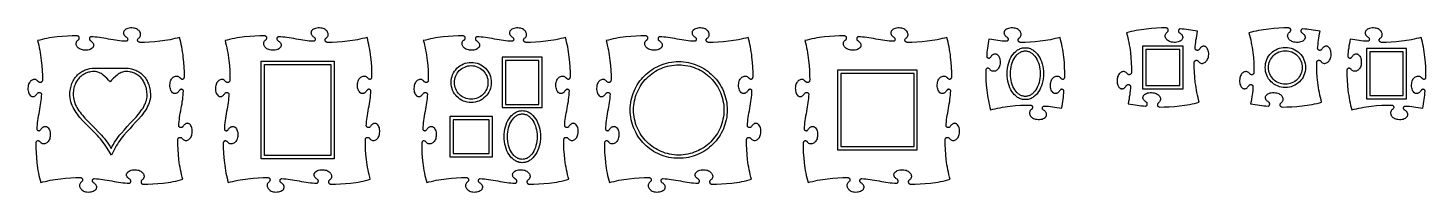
# Model space of a CAD drawing. Extents: x -562 to 1139, y -847 to -647.
import ezdxf

# ---------------------------------------------------------------- set-up
doc = ezdxf.new("R2010")
doc.units = 0
doc.layers.get('0').update_dxf_attribs({"linetype": 'CONTINUOUS'})

# ---------------------------------------------------------------- blocks, each defined once
blk = doc.blocks.new('WMF2')
at = {"color": 29}
for points in [[(128.9, -17.8), (125.2, -17.2), (121.5, -16.5), (118, -15.9), (114.5, -15.4), (111, -15), (107.7, -14.7), (104.5, -14.4), (101.1, -14.3), (100.6, -14.3), (100.1, -14.4), (99.7, -14.7), (99.3, -15), (99, -15.4), (98.7, -15.8), (98.6, -16.4), (98.5, -16.8), (98.3, -17.3), (98.3, -17.9), (98.5, -18.3), (98.6, -18.9), (98.9, -19.3), (99.2, -19.7), (99.6, -20.1), (100.1, -20.4), (101.1, -21.1), (102, -21.8), (102.8, -22.7), (103.5, -23.4), (104.1, -24.1), (104.5, -24.8), (104.8, -25.5), (105, -26.2), (105.2, -27), (105.2, -27.7), (105.2, -28.3), (105, -28.9), (104.9, -29.6), (104.5, -30.3), (104.2, -30.9), (103.8, -31.5), (102.7, -32.6), (101.3, -33.6), (99.6, -34.4), (97.9, -35), (95.8, -35.5), (93.7, -35.8), (91.5, -35.8), (89.1, -35.5), (87.3, -35.2), (85.5, -34.8), (83.9, -34.1), (82.4, -33.4), (81.1, -32.6), (80, -31.5), (79, -30.5), (78.3, -29.2), (77.8, -28.1), (77.3, -26.9), (77.2, -25.6), (77.2, -24.3), (77.5, -23.2), (77.9, -22), (78.7, -20.8), (79.7, -19.9), (80.3, -19.4), (80.8, -18.9), (81.3, -18.5), (81.7, -17.9), (81.8, -17.3), (82.1, -16.8), (82.1, -16.2), (82.1, -15.7), (82, -15.1), (81.8, -14.5), (81.5, -14.1), (81.1, -13.7), (80.7, -13.3), (80.1, -13), (79.4, -12.7), (78.7, -12.6), (71, -12.6), (63.1, -13), (55, -13.6), (46.7, -14.4), (42.7, -14.8), (38.6, -15.5), (34.5, -16.1), (30.5, -16.8), (26.6, -17.6), (22.7, -18.5), (18.9, -19.4), (15.2, -20.4), (16.2, -24.1), (17.2, -27.8), (18, -31.7), (18.9, -35.7), (19.6, -39.7), (20.3, -43.8), (20.8, -47.8), (21.4, -52), (22.2, -60.1), (22.8, -68.4), (23.1, -76.4), (23.2, -83.9), (23.1, -84.8), (22.8, -85.3), (22.5, -85.9), (22.2, -86.4), (21.7, -86.8), (21.3, -87.1), (20.7, -87.4), (20.1, -87.5), (19.6, -87.5), (18.9, -87.5), (18.3, -87.4), (17.8, -87.1), (17.2, -86.7), (16.6, -86.3), (16.2, -85.9), (15.8, -85.2), (14.8, -84.2), (13.7, -83.5), (12.6, -82.9), (11.3, -82.7), (10.2, -82.7), (9, -82.8), (7.7, -83.1), (6.6, -83.6), (5.5, -84.5), (4.3, -85.3), (3.4, -86.4), (2.4, -87.7), (1.7, -89.1), (1, -90.8), (0.6, -92.4), (0.3, -94.3), (0, -96.6), (0.1, -98.9), (0.3, -101), (0.8, -102.9), (1.4, -104.6), (2.2, -106.1), (3.1, -107.5), (4.2, -108.7), (4.8, -109.1), (5.3, -109.5), (6, -109.8), (6.6, -109.9), (7.3, -110.1), (8, -110.2), (8.7, -110.1), (9.4, -109.9), (10.1, -109.8), (10.8, -109.4), (11.5, -108.9), (12.2, -108.4), (12.9, -107.8), (13.6, -107), (14.3, -106.1), (15, -105.2), (15.4, -104.6), (15.8, -104.2), (16.2, -103.9), (16.8, -103.6), (17.2, -103.5), (17.8, -103.4), (18.3, -103.4), (18.9, -103.5), (19.4, -103.6), (20, -103.8), (20.4, -104.1), (20.8, -104.5), (21.1, -104.9), (21.4, -105.3), (21.5, -105.7), (21.5, -106.3), (21.4, -109.5), (21.1, -112.9), (20.7, -116.2), (20.3, -119.7), (19.7, -123.2), (19.2, -126.7), (18.5, -130.3), (17.8, -134.1), (17.2, -137.9), (16.5, -141.5), (15.9, -145), (15.4, -148.5), (15, -152), (14.7, -155.4), (14.4, -158.6), (14.3, -162), (14.3, -162.5), (14.4, -162.9), (14.7, -163.4), (15, -163.8), (15.4, -164), (15.8, -164.3), (16.4, -164.5), (16.8, -164.6), (17.3, -164.7), (17.9, -164.7), (18.3, -164.6), (18.9, -164.5), (19.3, -164.2), (19.7, -163.9), (20.1, -163.5), (20.4, -162.9), (21.1, -162), (21.8, -161.1), (22.7, -160.3), (23.4, -159.6), (24.1, -159), (24.8, -158.6), (25.5, -158.3), (26.2, -158), (27, -157.9), (27.7, -157.9), (28.3, -157.9), (28.9, -158), (29.6, -158.2), (30.3, -158.6), (30.9, -158.9), (31.5, -159.3), (32.6, -160.4), (33.6, -161.8), (34.4, -163.4), (35, -165.2), (35.5, -167.3), (35.8, -169.4), (35.8, -171.6), (35.5, -174), (35.2, -175.8), (34.8, -177.6), (34.1, -179.2), (33.4, -180.7), (32.6, -182), (31.5, -183.1), (30.5, -184), (29.2, -184.7), (28.1, -185.3), (26.9, -185.7), (25.6, -185.9), (24.3, -185.9), (23.2, -185.6), (22, -185.2), (20.8, -184.3), (19.9, -183.3), (19.4, -182.8), (18.9, -182.2), (18.5, -181.8), (17.9, -181.4), (17.3, -181.3), (16.8, -181), (16.2, -181), (15.7, -181), (15.1, -181.1), (14.5, -181.3), (14.1, -181.5), (13.7, -182), (13.3, -182.4), (13, -182.9), (12.7, -183.6), (12.6, -184.3), (12.6, -192), (13, -200), (13.6, -208.1), (14.4, -216.4), (14.8, -220.4), (15.5, -224.5), (16.1, -228.5), (16.8, -232.6), (17.6, -236.5), (18.5, -240.4), (19.4, -244.2), (20.4, -247.8), (24.1, -246.8), (27.8, -245.9), (31.7, -245), (35.7, -244.2), (39.7, -243.5), (43.8, -242.8), (47.8, -242.2), (52, -241.7), (60.1, -240.8), (68.4, -240.3), (76.4, -239.9), (83.9, -239.9), (84.8, -240), (85.3, -240.3), (85.9, -240.5), (86.4, -240.8), (86.8, -241.4), (87.1, -241.8), (87.4, -242.4), (87.5, -242.9), (87.5, -243.5), (87.5, -244.2), (87.4, -244.7), (87.1, -245.3), (86.7, -245.9), (86.3, -246.4), (85.9, -246.8), (85.2, -247.3), (84.2, -248.2), (83.5, -249.4), (82.9, -250.5), (82.7, -251.7), (82.7, -252.9), (82.8, -254.1), (83.1, -255.4), (83.6, -256.5), (84.5, -257.6), (85.3, -258.7), (86.4, -259.7), (87.7, -260.7), (89.1, -261.4), (90.8, -262.1), (92.4, -262.5), (94.3, -262.8), (96.6, -263.1), (98.9, -262.9), (101, -262.8), (102.9, -262.2), (104.6, -261.7), (106.1, -260.8), (107.5, -260), (108.7, -258.9), (109.1, -258.3), (109.5, -257.8), (109.8, -257.1), (109.9, -256.5), (110.1, -255.8), (110.1, -255.1), (110.1, -254.4), (109.9, -253.7), (109.8, -253), (109.4, -252.3), (108.9, -251.6), (108.4, -250.9), (107.8, -250.2), (107, -249.5), (106.1, -248.8), (105.2, -248.1), (104.6, -247.7), (104.2, -247.3), (103.9, -246.8), (103.6, -246.3), (103.5, -245.9), (103.4, -245.3), (103.4, -244.7), (103.5, -244.2), (103.6, -243.6), (103.8, -243.1), (104.1, -242.6), (104.5, -242.2), (104.9, -241.9), (105.3, -241.7), (105.7, -241.5), (106.3, -241.5), (109.5, -241.7), (112.9, -241.9), (116.2, -242.4), (119.7, -242.8), (123.2, -243.3), (126.7, -243.9), (130.3, -244.6), (134.1, -245.3), (137.9, -245.9), (141.5, -246.6), (145, -247.1), (148.5, -247.7), (152, -248.1), (155.4, -248.4), (158.6, -248.7), (162, -248.8), (162.5, -248.8), (162.9, -248.7), (163.4, -248.4), (163.8, -248.1), (164, -247.7), (164.3, -247.3), (164.5, -246.7), (164.6, -246.3), (164.7, -245.7), (164.7, -245.2), (164.6, -244.7), (164.5, -244.2), (164.2, -243.8), (163.9, -243.3), (163.5, -242.9), (162.9, -242.6), (162, -241.9), (161.1, -241.2), (160.3, -240.4), (159.6, -239.7), (159, -239), (158.6, -238.3), (158.3, -237.6), (158, -236.9), (157.9, -236.1), (157.9, -235.4), (157.9, -234.8), (158, -234.1), (158.2, -233.4), (158.6, -232.7), (158.9, -232.2), (159.3, -231.6), (160.4, -230.5), (161.8, -229.5), (163.4, -228.7), (165.2, -228.1), (167.3, -227.5), (169.4, -227.3), (171.6, -227.3), (174, -227.5), (175.8, -227.8), (177.6, -228.2), (179.2, -228.9), (180.7, -229.6), (182, -230.5), (183.1, -231.6), (184, -232.6), (184.7, -233.8), (185.3, -235), (185.7, -236.2), (185.9, -237.5), (185.9, -238.7), (185.6, -239.9), (185.2, -241.1), (184.3, -242.2), (183.3, -243.2), (182.8, -243.6), (182.2, -244.2), (181.8, -244.6), (181.4, -245.2), (181.3, -245.7), (181, -246.3), (181, -246.8), (181, -247.4), (181.1, -248), (181.3, -248.5), (181.5, -248.9), (182, -249.4), (182.4, -249.8), (182.9, -250.1), (183.6, -250.3), (184.3, -250.5), (192, -250.5), (200, -250.1), (208.1, -249.5), (216.4, -248.7), (220.4, -248.2), (224.5, -247.5), (228.5, -247), (232.6, -246.3), (236.5, -245.4), (240.4, -244.6), (244.2, -243.6), (247.8, -242.6), (246.8, -239), (245.9, -235.2), (245, -231.3), (244.2, -227.4), (243.5, -223.3), (242.8, -219.3), (242.2, -215.2), (241.7, -211), (240.8, -202.9), (240.3, -194.7), (239.9, -186.7), (239.9, -179.2), (240, -178.3), (240.1, -177.8), (240.5, -177.2), (240.8, -176.6), (241.2, -176.2), (241.8, -175.9), (242.4, -175.7), (242.9, -175.5), (243.5, -175.5), (244.2, -175.5), (244.7, -175.7), (245.3, -175.9), (245.9, -176.4), (246.4, -176.8), (246.8, -177.2), (247.3, -177.9), (248.2, -178.9), (249.4, -179.6), (250.5, -180.1), (251.7, -180.4), (252.9, -180.4), (254.1, -180.3), (255.4, -180), (256.5, -179.4), (257.6, -178.6), (258.7, -177.8), (259.7, -176.6), (260.7, -175.4), (261.4, -174), (262.1, -172.3), (262.5, -170.6), (262.8, -168.8), (263.1, -166.4), (262.9, -164.2), (262.8, -162.1), (262.2, -160.1), (261.7, -158.5), (260.8, -156.9), (260, -155.5), (258.9, -154.4), (258.3, -154), (257.8, -153.6), (257.1, -153.3), (256.5, -153.1), (255.8, -153), (255.1, -152.9), (254.4, -153), (253.7, -153.1), (253, -153.3), (252.3, -153.7), (251.6, -154.1), (250.9, -154.7), (250.2, -155.2), (249.5, -156.1), (248.8, -156.9), (248.1, -157.9), (247.7, -158.5), (247.3, -158.9), (246.8, -159.2), (246.3, -159.4), (245.9, -159.6), (245.3, -159.7), (244.7, -159.7), (244.2, -159.6), (243.6, -159.4), (243.1, -159.3), (242.6, -159), (242.2, -158.6), (241.9, -158.2), (241.7, -157.8), (241.5, -157.3), (241.5, -156.8), (241.7, -153.6), (241.9, -150.2), (242.4, -146.8), (242.8, -143.4), (243.3, -139.9), (243.9, -136.4), (244.6, -132.7), (245.3, -128.9), (245.9, -125.2), (246.6, -121.5), (247.1, -118), (247.7, -114.5), (248.1, -111), (248.4, -107.7), (248.7, -104.5), (248.8, -101.1), (248.8, -100.6), (248.7, -100.1), (248.4, -99.7), (248.1, -99.3), (247.7, -99), (247.3, -98.7), (246.7, -98.6), (246.3, -98.5), (245.7, -98.3), (245.2, -98.3), (244.6, -98.5), (244.2, -98.6), (243.8, -98.9), (243.2, -99.2), (242.9, -99.6), (242.6, -100.1), (241.9, -101.1), (241.2, -102), (240.4, -102.8), (239.7, -103.5), (239, -104.1), (238.3, -104.5), (237.6, -104.8), (236.9, -105), (236.1, -105.2), (235.4, -105.2), (234.8, -105.2), (234.1, -105), (233.4, -104.9), (232.7, -104.5), (232.2, -104.2), (231.6, -103.8), (230.5, -102.7), (229.5, -101.3), (228.7, -99.7), (228.1, -97.9), (227.5, -95.8), (227.3, -93.7), (227.3, -91.5), (227.5, -89.1), (227.8, -87.3), (228.2, -85.5), (228.9, -83.9), (229.6, -82.4), (230.5, -81.1), (231.6, -80), (232.6, -79), (233.7, -78.3), (235, -77.8), (236.2, -77.3), (237.5, -77.2), (238.7, -77.2), (239.9, -77.5), (241.1, -77.9), (242.2, -78.7), (243.2, -79.7), (243.6, -80.3), (244.2, -80.8), (244.6, -81.3), (245.2, -81.7), (245.7, -81.8), (246.3, -82.1), (246.8, -82.1), (247.4, -82.1), (248, -82), (248.5, -81.8), (248.9, -81.5), (249.4, -81.1), (249.8, -80.7), (250.1, -80.1), (250.3, -79.4), (250.5, -78.7), (250.5, -71), (250.1, -63.1), (249.5, -55), (248.7, -46.7), (248.2, -42.7), (247.5, -38.6), (247, -34.5), (246.3, -30.5), (245.4, -26.6), (244.6, -22.7), (243.6, -18.9), (242.6, -15.2), (239, -16.2), (235.1, -17.2), (231.3, -18), (227.4, -18.9), (223.3, -19.6), (219.3, -20.3), (215.2, -20.8), (211, -21.4), (202.9, -22.2), (194.7, -22.8), (186.7, -23.2), (179.2, -23.2), (178.3, -23.1), (177.8, -22.8), (177.1, -22.5), (176.6, -22.2), (176.2, -21.8), (175.9, -21.3), (175.7, -20.7), (175.5, -20.1), (175.5, -19.6), (175.5, -18.9), (175.7, -18.3), (175.9, -17.8), (176.4, -17.2), (176.8, -16.6), (177.2, -16.2), (177.9, -15.8), (178.9, -14.8), (179.6, -13.7), (180.1, -12.6), (180.4, -11.3), (180.4, -10.2), (180.3, -9), (180, -7.7), (179.4, -6.6), (178.6, -5.5), (177.8, -4.3), (176.6, -3.4), (175.4, -2.4), (174, -1.7), (172.3, -1), (170.6, -0.6), (168.8, -0.3), (166.4, 0), (164.2, -0.1), (162.1, -0.3), (160.1, -0.8), (158.5, -1.4), (156.9, -2.2), (155.5, -3.1), (154.4, -4.2), (154, -4.8), (153.6, -5.3), (153.3, -6), (153.1, -6.6), (153, -7.3), (152.9, -8), (153, -8.7), (153.1, -9.4), (153.3, -10.1), (153.7, -10.8), (154.1, -11.5), (154.7, -12.2), (155.2, -12.9), (156.1, -13.6), (156.9, -14.3), (157.9, -15), (158.5, -15.4), (158.9, -15.8), (159.2, -16.2), (159.4, -16.8), (159.6, -17.2), (159.7, -17.8), (159.7, -18.3), (159.6, -18.9), (159.4, -19.4), (159.3, -20), (159, -20.4), (158.6, -20.8), (158.2, -21.1), (157.8, -21.4), (157.3, -21.5), (156.8, -21.5), (153.4, -21.4), (150.2, -21.1), (146.8, -20.7), (143.4, -20.3), (139.9, -19.7), (136.4, -19.2), (132.7, -18.5), (128.9, -17.8), (128.9, -17.8)], [(429.1, -17.8), (425.3, -17.2), (421.7, -16.5), (418, -15.9), (414.5, -15.4), (411.2, -15), (407.8, -14.7), (404.5, -14.4), (401.2, -14.3), (400.7, -14.3), (400.3, -14.4), (399.8, -14.7), (399.4, -15), (399.1, -15.4), (398.9, -15.8), (398.6, -16.4), (398.4, -16.8), (398.4, -17.3), (398.4, -17.9), (398.6, -18.3), (398.7, -18.9), (398.9, -19.3), (399.3, -19.7), (399.7, -20.1), (400.1, -20.4), (401.2, -21.1), (402.1, -21.8), (402.9, -22.7), (403.5, -23.4), (404, -24.1), (404.6, -24.8), (404.9, -25.5), (405.2, -26.2), (405.3, -27), (405.3, -27.7), (405.3, -28.3), (405.2, -28.9), (404.9, -29.6), (404.6, -30.3), (404.3, -30.9), (403.8, -31.5), (402.6, -32.6), (401.4, -33.6), (399.7, -34.4), (397.9, -35), (395.9, -35.5), (393.8, -35.8), (391.6, -35.8), (389.2, -35.5), (387.3, -35.2), (385.6, -34.8), (384, -34.1), (382.5, -33.4), (381.2, -32.6), (380.1, -31.5), (379.1, -30.5), (378.4, -29.2), (377.9, -28.1), (377.5, -26.9), (377.3, -25.6), (377.3, -24.3), (377.6, -23.2), (378, -22), (378.7, -20.8), (379.7, -19.9), (380.4, -19.4), (381, -18.9), (381.4, -18.5), (381.7, -17.9), (381.9, -17.3), (382.1, -16.8), (382.2, -16.2), (382.2, -15.7), (382.1, -15.1), (381.8, -14.5), (381.5, -14.1), (381.2, -13.7), (380.7, -13.3), (380.1, -13), (379.6, -12.7), (378.9, -12.6), (371.2, -12.6), (363.2, -13), (355.1, -13.6), (346.8, -14.4), (342.8, -14.8), (338.7, -15.5), (334.7, -16.1), (330.6, -16.8), (326.7, -17.6), (322.8, -18.5), (319, -19.4), (315.4, -20.4), (316.4, -24.1), (317.2, -27.8), (318.2, -31.7), (318.9, -35.7), (319.7, -39.7), (320.3, -43.8), (321, -47.8), (321.5, -52), (322.4, -60.1), (322.9, -68.4), (323.2, -76.4), (323.3, -83.9), (323.2, -84.8), (322.9, -85.3), (322.6, -85.9), (322.2, -86.4), (321.8, -86.8), (321.4, -87.1), (320.8, -87.4), (320.3, -87.5), (319.6, -87.5), (319, -87.5), (318.4, -87.4), (317.9, -87.1), (317.3, -86.7), (316.8, -86.3), (316.2, -85.9), (315.8, -85.2), (314.8, -84.2), (313.8, -83.5), (312.7, -82.9), (311.5, -82.7), (310.2, -82.7), (309.1, -82.8), (307.8, -83.1), (306.7, -83.6), (305.4, -84.5), (304.5, -85.3), (303.5, -86.4), (302.5, -87.7), (301.8, -89.1), (301.1, -90.8), (300.7, -92.4), (300.4, -94.3), (300.1, -96.6), (300.1, -98.9), (300.4, -101), (300.8, -102.9), (301.5, -104.6), (302.4, -106.1), (303.2, -107.5), (304.3, -108.7), (304.9, -109.1), (305.4, -109.5), (306.1, -109.8), (306.7, -109.9), (307.4, -110.1), (308.1, -110.2), (308.8, -110.1), (309.5, -109.9), (310.2, -109.8), (310.9, -109.4), (311.6, -108.9), (312.3, -108.4), (313, -107.8), (313.7, -107), (314.4, -106.1), (315.1, -105.2), (315.5, -104.6), (315.8, -104.2), (316.4, -103.9), (316.8, -103.6), (317.3, -103.5), (317.9, -103.4), (318.4, -103.4), (319, -103.5), (319.6, -103.6), (320.1, -103.8), (320.5, -104.1), (321, -104.5), (321.2, -104.9), (321.5, -105.3), (321.7, -105.7), (321.7, -106.3), (321.5, -109.5), (321.2, -112.9), (320.8, -116.2), (320.4, -119.7), (319.8, -123.2), (319.3, -126.7), (318.6, -130.3), (317.9, -134.1), (317.3, -137.9), (316.6, -141.5), (316.1, -145), (315.5, -148.5), (315.1, -152), (314.7, -155.4), (314.5, -158.6), (314.4, -162), (314.4, -162.5), (314.5, -162.9), (314.8, -163.4), (315.1, -163.8), (315.5, -164), (315.9, -164.3), (316.4, -164.5), (316.9, -164.6), (317.5, -164.7), (318, -164.7), (318.4, -164.6), (319, -164.5), (319.4, -164.2), (319.8, -163.9), (320.3, -163.5), (320.5, -162.9), (321.2, -162), (321.9, -161.1), (322.6, -160.3), (323.5, -159.6), (324.2, -159), (324.9, -158.6), (325.6, -158.3), (326.3, -158), (327, -157.9), (327.7, -157.9), (328.4, -157.9), (329.1, -158), (329.8, -158.2), (330.3, -158.6), (331, -158.9), (331.6, -159.3), (332.7, -160.4), (333.7, -161.8), (334.5, -163.4), (335.1, -165.2), (335.7, -167.3), (335.8, -169.4), (335.9, -171.6), (335.7, -174), (335.4, -175.8), (335, -177.6), (334.3, -179.2), (333.6, -180.7), (332.6, -182), (331.6, -183.1), (330.5, -184), (329.4, -184.7), (328.2, -185.3), (327, -185.7), (325.7, -185.9), (324.5, -185.9), (323.2, -185.6), (322.1, -185.2), (321, -184.3), (319.8, -183.3), (319.4, -182.8), (319, -182.2), (318.4, -181.8), (318, -181.4), (317.5, -181.3), (316.9, -181), (316.2, -181), (315.7, -181), (315.2, -181.1), (314.7, -181.3), (314.3, -181.5), (313.7, -182), (313.4, -182.4), (313.1, -182.9), (312.9, -183.6), (312.7, -184.3), (312.7, -192), (313, -200), (313.6, -208.1), (314.4, -216.4), (315, -220.4), (315.5, -224.5), (316.2, -228.5), (316.9, -232.6), (317.7, -236.5), (318.6, -240.4), (319.6, -244.2), (320.5, -247.8), (324.2, -246.8), (328, -245.9), (331.9, -245), (335.8, -244.2), (339.8, -243.5), (343.9, -242.8), (348, -242.2), (352, -241.7), (360.3, -240.8), (368.4, -240.3), (376.3, -239.9), (384, -239.9), (384.7, -240), (385.4, -240.3), (386, -240.5), (386.6, -240.8), (387, -241.4), (387.3, -241.8), (387.4, -242.4), (387.5, -242.9), (387.7, -243.5), (387.5, -244.2), (387.4, -244.7), (387.3, -245.3), (386.8, -245.9), (386.4, -246.4), (385.9, -246.8), (385.3, -247.3), (384.3, -248.2), (383.6, -249.4), (383.1, -250.5), (382.8, -251.7), (382.8, -252.9), (382.9, -254.1), (383.2, -255.4), (383.8, -256.5), (384.5, -257.6), (385.4, -258.7), (386.6, -259.7), (387.8, -260.7), (389.2, -261.4), (390.8, -262.1), (392.6, -262.5), (394.4, -262.8), (396.8, -263.1), (398.9, -262.9), (401, -262.8), (402.9, -262.2), (404.7, -261.7), (406.3, -260.8), (407.7, -260), (408.8, -258.9), (409.2, -258.3), (409.5, -257.8), (409.8, -257.1), (410.1, -256.5), (410.2, -255.8), (410.2, -255.1), (410.2, -254.4), (410.1, -253.7), (409.8, -253), (409.5, -252.3), (409.1, -251.6), (408.5, -250.9), (408, -250.2), (407.1, -249.5), (406.3, -248.8), (405.3, -248.1), (404.7, -247.7), (404.3, -247.3), (403.9, -246.8), (403.8, -246.3), (403.5, -245.9), (403.5, -245.3), (403.5, -244.7), (403.5, -244.2), (403.8, -243.6), (403.9, -243.1), (404.2, -242.6), (404.6, -242.2), (404.9, -241.9), (405.3, -241.7), (405.9, -241.5), (406.4, -241.5), (409.6, -241.7), (413, -241.9), (416.3, -242.4), (419.8, -242.8), (423.2, -243.3), (426.8, -243.9), (430.5, -244.6), (434.2, -245.3), (438, -245.9), (441.7, -246.6), (445.2, -247.1), (448.7, -247.7), (452, -248.1), (455.4, -248.4), (458.7, -248.7), (462.1, -248.8), (462.5, -248.8), (463.1, -248.7), (463.5, -248.4), (463.8, -248.1), (464.2, -247.7), (464.5, -247.3), (464.6, -246.7), (464.7, -246.3), (464.9, -245.7), (464.9, -245.2), (464.7, -244.7), (464.6, -244.2), (464.3, -243.8), (464, -243.3), (463.6, -242.9), (463.1, -242.6), (462.1, -241.9), (461.1, -241.2), (460.4, -240.4), (459.7, -239.7), (459.1, -239), (458.7, -238.3), (458.4, -237.6), (458.2, -236.9), (458, -236.1), (457.9, -235.4), (458, -234.8), (458.2, -234.1), (458.3, -233.4), (458.6, -232.7), (459, -232.2), (459.4, -231.6), (460.5, -230.5), (461.9, -229.5), (463.5, -228.7), (465.3, -228.1), (467.3, -227.5), (469.5, -227.3), (471.7, -227.3), (474.1, -227.5), (475.9, -227.8), (477.6, -228.2), (479.3, -228.9), (480.7, -229.6), (482.1, -230.5), (483.2, -231.6), (484, -232.6), (484.9, -233.8), (485.4, -235), (485.9, -236.2), (486, -237.5), (486, -238.7), (485.7, -239.9), (485.2, -241.1), (484.5, -242.2), (483.5, -243.2), (482.9, -243.6), (482.4, -244.2), (481.9, -244.6), (481.5, -245.2), (481.2, -245.7), (481.1, -246.3), (481.1, -246.8), (481.1, -247.4), (481.2, -248), (481.4, -248.5), (481.7, -248.9), (482.1, -249.4), (482.5, -249.8), (483.1, -250.1), (483.8, -250.3), (484.5, -250.5), (492.1, -250.5), (500, -250.1), (508.2, -249.5), (516.3, -248.7), (520.5, -248.2), (524.6, -247.5), (528.6, -247), (532.7, -246.3), (536.6, -245.4), (540.4, -244.6), (544.3, -243.6), (547.9, -242.6), (547, -239), (546, -235.2), (545.2, -231.3), (544.3, -227.4), (543.6, -223.3), (542.9, -219.3), (542.4, -215.2), (541.8, -211), (541, -202.9), (540.3, -194.7), (540, -186.7), (540, -179.2), (540.1, -178.3), (540.3, -177.8), (540.5, -177.2), (541, -176.6), (541.4, -176.2), (541.9, -175.9), (542.5, -175.7), (543.1, -175.5), (543.6, -175.5), (544.2, -175.5), (544.9, -175.7), (545.4, -175.9), (546, -176.4), (546.6, -176.8), (547, -177.2), (547.4, -177.9), (548.4, -178.9), (549.5, -179.6), (550.6, -180.1), (551.7, -180.4), (553, -180.4), (554.2, -180.3), (555.5, -180), (556.6, -179.4), (557.7, -178.6), (558.9, -177.8), (559.8, -176.6), (560.7, -175.4), (561.5, -174), (562.1, -172.3), (562.6, -170.6), (562.9, -168.8), (563.1, -166.4), (563.1, -164.2), (562.8, -162.1), (562.4, -160.1), (561.8, -158.5), (561, -156.9), (560, -155.5), (559, -154.4), (558.4, -154), (557.7, -153.6), (557.2, -153.3), (556.5, -153.1), (555.9, -153), (555.2, -152.9), (554.5, -153), (553.8, -153.1), (553.1, -153.3), (552.4, -153.7), (551.7, -154.1), (551, -154.7), (550.2, -155.2), (549.5, -156.1), (548.8, -156.9), (548.1, -157.9), (547.8, -158.5), (547.4, -158.9), (547, -159.2), (546.4, -159.4), (545.9, -159.6), (545.3, -159.7), (544.7, -159.7), (544.2, -159.6), (543.8, -159.4), (543.2, -159.3), (542.8, -159), (542.4, -158.6), (541.9, -158.2), (541.8, -157.8), (541.7, -157.3), (541.5, -156.8), (541.8, -153.6), (542.1, -150.2), (542.4, -146.8), (542.9, -143.4), (543.5, -139.9), (544, -136.4), (544.7, -132.7), (545.3, -128.9), (546, -125.2), (546.6, -121.5), (547.3, -118), (547.7, -114.5), (548.2, -111), (548.5, -107.7), (548.8, -104.5), (548.9, -101.1), (548.9, -100.6), (548.8, -100.1), (548.5, -99.7), (548.1, -99.3), (547.8, -99), (547.4, -98.7), (546.8, -98.6), (546.4, -98.5), (545.9, -98.3), (545.3, -98.3), (544.7, -98.5), (544.3, -98.6), (543.8, -98.9), (543.3, -99.2), (543.1, -99.6), (542.6, -100.1), (541.9, -101.1), (541.2, -102), (540.5, -102.8), (539.8, -103.5), (539.1, -104.1), (538.4, -104.5), (537.6, -104.8), (536.9, -105), (536.2, -105.2), (535.5, -105.2), (534.8, -105.2), (534.1, -105), (533.5, -104.9), (532.8, -104.5), (532.3, -104.2), (531.7, -103.8), (530.6, -102.7), (529.6, -101.3), (528.8, -99.7), (528.1, -97.9), (527.7, -95.8), (527.4, -93.7), (527.4, -91.5), (527.5, -89.1), (528, -87.3), (528.4, -85.5), (528.9, -83.9), (529.8, -82.4), (530.6, -81.1), (531.6, -80), (532.7, -79), (533.8, -78.3), (535.1, -77.8), (536.3, -77.3), (537.6, -77.2), (538.7, -77.2), (540, -77.5), (541.2, -77.9), (542.4, -78.7), (543.3, -79.7), (543.8, -80.3), (544.2, -80.8), (544.7, -81.3), (545.3, -81.7), (545.9, -81.8), (546.4, -82.1), (547, -82.1), (547.5, -82.1), (548.1, -82), (548.6, -81.8), (549.1, -81.5), (549.5, -81.1), (549.9, -80.7), (550.2, -80.1), (550.3, -79.4), (550.5, -78.7), (550.5, -71), (550.2, -63.1), (549.6, -55), (548.8, -46.7), (548.2, -42.7), (547.7, -38.6), (547.1, -34.5), (546.3, -30.5), (545.6, -26.6), (544.7, -22.7), (543.8, -18.9), (542.8, -15.2), (539, -16.2), (535.2, -17.2), (531.4, -18), (527.4, -18.9), (523.5, -19.6), (519.4, -20.3), (515.4, -20.8), (511.2, -21.4), (502.9, -22.2), (494.8, -22.8), (486.8, -23.2), (479.1, -23.2), (478.4, -23.1), (477.7, -22.8), (477.2, -22.5), (476.8, -22.2), (476.3, -21.8), (476.1, -21.3), (475.8, -20.7), (475.6, -20.1), (475.6, -19.6), (475.6, -18.9), (475.8, -18.3), (476.1, -17.8), (476.3, -17.2), (476.8, -16.6), (477.3, -16.2), (478, -15.8), (479, -14.8), (479.7, -13.7), (480.3, -12.6), (480.5, -11.3), (480.5, -10.2), (480.4, -9), (480, -7.7), (479.4, -6.6), (478.7, -5.5), (477.9, -4.3), (476.8, -3.4), (475.5, -2.4), (474, -1.7), (472.4, -1), (470.8, -0.6), (468.8, -0.3), (466.6, 0), (464.3, -0.1), (462.2, -0.3), (460.3, -0.8), (458.6, -1.4), (456.9, -2.2), (455.6, -3.1), (454.5, -4.2), (454.1, -4.8), (453.7, -5.3), (453.4, -6), (453.3, -6.6), (453.1, -7.3), (453, -8), (453.1, -8.7), (453.3, -9.4), (453.4, -10.1), (453.7, -10.8), (454.2, -11.5), (454.7, -12.2), (455.4, -12.9), (456.1, -13.6), (457, -14.3), (458, -15), (458.6, -15.4), (459, -15.8), (459.3, -16.2), (459.6, -16.8), (459.7, -17.2), (459.8, -17.8), (459.8, -18.3), (459.7, -18.9), (459.6, -19.4), (459.3, -20), (459, -20.4), (458.7, -20.8), (458.3, -21.1), (457.9, -21.4), (457.5, -21.5), (456.9, -21.5), (453.5, -21.4), (450.2, -21.1), (446.8, -20.7), (443.5, -20.3), (440, -19.7), (436.5, -19.2), (432.8, -18.5), (429.1, -17.8), (429.1, -17.8)], [(746.7, -17.8), (742.9, -17.2), (739.3, -16.5), (735.6, -15.9), (732.1, -15.4), (728.8, -15), (725.4, -14.7), (722.1, -14.4), (718.9, -14.3), (718.3, -14.3), (717.9, -14.4), (717.5, -14.7), (717, -15), (716.8, -15.4), (716.5, -15.8), (716.2, -16.4), (716.1, -16.8), (716.1, -17.3), (716.1, -17.9), (716.1, -18.3), (716.3, -18.9), (716.5, -19.3), (716.9, -19.7), (717.3, -20.1), (717.7, -20.4), (718.9, -21.1), (719.7, -21.8), (720.5, -22.7), (721.1, -23.4), (721.6, -24.1), (722.1, -24.8), (722.5, -25.5), (722.8, -26.2), (722.9, -27), (722.9, -27.7), (722.9, -28.3), (722.8, -28.9), (722.5, -29.6), (722.2, -30.3), (721.8, -30.9), (721.4, -31.5), (720.3, -32.6), (719, -33.6), (717.3, -34.4), (715.5, -35), (713.5, -35.5), (711.4, -35.8), (709.2, -35.8), (706.8, -35.5), (704.9, -35.2), (703.2, -34.8), (701.6, -34.1), (700.1, -33.4), (698.9, -32.6), (697.7, -31.5), (696.8, -30.5), (696.1, -29.2), (695.4, -28.1), (695.1, -26.9), (694.8, -25.6), (694.9, -24.3), (695.2, -23.2), (695.6, -22), (696.3, -20.8), (697.3, -19.9), (698, -19.4), (698.6, -18.9), (699, -18.5), (699.3, -17.9), (699.6, -17.3), (699.7, -16.8), (699.8, -16.2), (699.8, -15.7), (699.7, -15.1), (699.4, -14.5), (699.1, -14.1), (698.9, -13.7), (698.3, -13.3), (697.7, -13), (697.2, -12.7), (696.5, -12.6), (688.8, -12.6), (680.8, -13), (672.7, -13.6), (664.4, -14.4), (660.4, -14.8), (656.2, -15.5), (652.1, -16.1), (648.2, -16.8), (644.3, -17.6), (640.4, -18.5), (636.6, -19.4), (632.8, -20.4), (634, -24.1), (634.8, -27.8), (635.8, -31.7), (636.5, -35.7), (637.3, -39.7), (637.9, -43.8), (638.6, -47.8), (639.1, -52), (640, -60.1), (640.5, -68.4), (640.8, -76.4), (640.8, -83.9), (640.8, -84.8), (640.5, -85.3), (640.3, -85.9), (639.8, -86.4), (639.4, -86.8), (639, -87.1), (638.4, -87.4), (637.9, -87.5), (637.2, -87.5), (636.6, -87.5), (636.1, -87.4), (635.5, -87.1), (634.8, -86.7), (634.4, -86.3), (633.8, -85.9), (633.4, -85.2), (632.4, -84.2), (631.4, -83.5), (630.2, -82.9), (629.1, -82.7), (627.8, -82.7), (626.7, -82.8), (625.4, -83.1), (624.2, -83.6), (623.1, -84.5), (622.1, -85.3), (621, -86.4), (620.1, -87.7), (619.4, -89.1), (618.7, -90.8), (618.3, -92.4), (618, -94.3), (617.7, -96.6), (617.7, -98.9), (618, -101), (618.4, -102.9), (619.1, -104.6), (619.8, -106.1), (620.8, -107.5), (621.9, -108.7), (622.5, -109.1), (623.1, -109.5), (623.8, -109.8), (624.3, -109.9), (625, -110.1), (625.7, -110.2), (626.4, -110.1), (627.1, -109.9), (627.8, -109.8), (628.5, -109.4), (629.2, -108.9), (629.9, -108.4), (630.6, -107.8), (631.3, -107), (632, -106.1), (632.7, -105.2), (633, -104.6), (633.4, -104.2), (634, -103.9), (634.4, -103.6), (634.9, -103.5), (635.5, -103.4), (636.1, -103.4), (636.6, -103.5), (637.2, -103.6), (637.6, -103.8), (638.2, -104.1), (638.6, -104.5), (638.9, -104.9), (639.1, -105.3), (639.3, -105.7), (639.3, -106.3), (639.1, -109.5), (638.9, -112.9), (638.4, -116.2), (638, -119.7), (637.5, -123.2), (636.8, -126.7), (636.2, -130.3), (635.5, -134.1), (634.8, -137.9), (634.2, -141.5), (633.7, -145), (633.1, -148.5), (632.7, -152), (632.3, -155.4), (632, -158.6), (631.9, -162), (632, -162.5), (632.1, -162.9), (632.4, -163.4), (632.7, -163.8), (633.1, -164), (633.5, -164.3), (634, -164.5), (634.5, -164.6), (635.1, -164.7), (635.5, -164.7), (636.1, -164.6), (636.6, -164.5), (637, -164.2), (637.5, -163.9), (637.9, -163.5), (638.2, -162.9), (638.9, -162), (639.6, -161.1), (640.3, -160.3), (641, -159.6), (641.8, -159), (642.5, -158.6), (643.2, -158.3), (643.9, -158), (644.6, -157.9), (645.3, -157.9), (646, -157.9), (646.7, -158), (647.4, -158.2), (647.9, -158.6), (648.6, -158.9), (649.2, -159.3), (650.3, -160.4), (651.3, -161.8), (652, -163.4), (652.7, -165.2), (653.1, -167.3), (653.4, -169.4), (653.5, -171.6), (653.3, -174), (653, -175.8), (652.6, -177.6), (651.9, -179.2), (651.2, -180.7), (650.2, -182), (649.2, -183.1), (648.1, -184), (647, -184.7), (645.8, -185.3), (644.6, -185.7), (643.3, -185.9), (642.1, -185.9), (640.8, -185.6), (639.7, -185.2), (638.6, -184.3), (637.5, -183.3), (637, -182.8), (636.6, -182.2), (636.1, -181.8), (635.6, -181.4), (635.1, -181.3), (634.4, -181), (633.8, -181), (633.3, -181), (632.8, -181.1), (632.3, -181.3), (631.7, -181.5), (631.3, -182), (631, -182.4), (630.7, -182.9), (630.5, -183.6), (630.3, -184.3), (630.3, -192), (630.6, -200), (631.2, -208.1), (632, -216.4), (632.6, -220.4), (633.1, -224.5), (633.8, -228.5), (634.5, -232.6), (635.4, -236.5), (636.2, -240.4), (637.2, -244.2), (638.2, -247.8), (641.8, -246.8), (645.6, -245.9), (649.5, -245), (653.4, -244.2), (657.5, -243.5), (661.5, -242.8), (665.6, -242.2), (669.6, -241.7), (677.9, -240.8), (686, -240.3), (694, -239.9), (701.6, -239.9), (702.3, -240), (703, -240.3), (703.6, -240.5), (704.2, -240.8), (704.6, -241.4), (704.9, -241.8), (705, -242.4), (705.1, -242.9), (705.3, -243.5), (705.1, -244.2), (705, -244.7), (704.9, -245.3), (704.4, -245.9), (704, -246.4), (703.5, -246.8), (702.9, -247.3), (701.9, -248.2), (701.2, -249.4), (700.7, -250.5), (700.4, -251.7), (700.3, -252.9), (700.5, -254.1), (700.8, -255.4), (701.4, -256.5), (702.1, -257.6), (703, -258.7), (704.2, -259.7), (705.4, -260.7), (706.8, -261.4), (708.4, -262.1), (710.2, -262.5), (712, -262.8), (714.4, -263.1), (716.5, -262.9), (718.6, -262.8), (720.5, -262.2), (722.3, -261.7), (723.9, -260.8), (725.3, -260), (726.3, -258.9), (726.8, -258.3), (727.1, -257.8), (727.4, -257.1), (727.7, -256.5), (727.8, -255.8), (727.8, -255.1), (727.8, -254.4), (727.7, -253.7), (727.4, -253), (727.1, -252.3), (726.7, -251.6), (726.1, -250.9), (725.4, -250.2), (724.7, -249.5), (723.9, -248.8), (722.9, -248.1), (722.3, -247.7), (721.9, -247.3), (721.5, -246.8), (721.2, -246.3), (721.1, -245.9), (721.1, -245.3), (721.1, -244.7), (721.1, -244.2), (721.2, -243.6), (721.5, -243.1), (721.8, -242.6), (722.1, -242.2), (722.5, -241.9), (722.9, -241.7), (723.5, -241.5), (724, -241.5), (727.2, -241.7), (730.6, -241.9), (734, -242.4), (737.3, -242.8), (740.8, -243.3), (744.4, -243.9), (748.1, -244.6), (751.9, -245.3), (755.6, -245.9), (759.3, -246.6), (762.8, -247.1), (766.3, -247.7), (769.6, -248.1), (773, -248.4), (776.3, -248.7), (779.7, -248.8), (780.1, -248.8), (780.7, -248.7), (781.1, -248.4), (781.4, -248.1), (781.8, -247.7), (782.1, -247.3), (782.2, -246.7), (782.3, -246.3), (782.3, -245.7), (782.3, -245.2), (782.3, -244.7), (782.2, -244.2), (781.9, -243.8), (781.6, -243.3), (781.2, -242.9), (780.7, -242.6), (779.7, -241.9), (778.7, -241.2), (778, -240.4), (777.3, -239.7), (776.8, -239), (776.3, -238.3), (775.9, -237.6), (775.8, -236.9), (775.6, -236.1), (775.5, -235.4), (775.6, -234.8), (775.8, -234.1), (775.9, -233.4), (776.2, -232.7), (776.6, -232.2), (777, -231.6), (778.2, -230.5), (779.5, -229.5), (781.1, -228.7), (782.9, -228.1), (784.9, -227.5), (787, -227.3), (789.3, -227.3), (791.7, -227.5), (793.5, -227.8), (795.2, -228.2), (796.9, -228.9), (798.3, -229.6), (799.5, -230.5), (800.7, -231.6), (801.6, -232.6), (802.5, -233.8), (803, -235), (803.5, -236.2), (803.6, -237.5), (803.6, -238.7), (803.3, -239.9), (802.8, -241.1), (802.1, -242.2), (801.1, -243.2), (800.4, -243.6), (800, -244.2), (799.4, -244.6), (799.1, -245.2), (798.8, -245.7), (798.7, -246.3), (798.7, -246.8), (798.7, -247.4), (798.8, -248), (799, -248.5), (799.3, -248.9), (799.7, -249.4), (800.1, -249.8), (800.7, -250.1), (801.2, -250.3), (802.1, -250.5), (809.6, -250.5), (817.6, -250.1), (825.8, -249.5), (834, -248.7), (838.1, -248.2), (842.2, -247.5), (846.3, -247), (850.3, -246.3), (854.2, -245.4), (858, -244.6), (861.8, -243.6), (865.6, -242.6), (864.6, -239), (863.6, -235.2), (862.8, -231.3), (861.9, -227.4), (861.2, -223.3), (860.5, -219.3), (860, -215.2), (859.4, -211), (858.6, -202.9), (857.9, -194.7), (857.6, -186.7), (857.6, -179.2), (857.7, -178.3), (857.9, -177.8), (858.1, -177.2), (858.6, -176.6), (859, -176.2), (859.5, -175.9), (860.1, -175.7), (860.7, -175.5), (861.2, -175.5), (861.8, -175.5), (862.5, -175.7), (863, -175.9), (863.6, -176.4), (864.2, -176.8), (864.6, -177.2), (865, -177.9), (866, -178.9), (867.1, -179.6), (868.2, -180.1), (869.3, -180.4), (870.6, -180.4), (871.9, -180.3), (873, -180), (874.2, -179.4), (875.3, -178.6), (876.5, -177.8), (877.4, -176.6), (878.3, -175.4), (879.1, -174), (879.7, -172.3), (880.2, -170.6), (880.5, -168.8), (880.7, -166.4), (880.7, -164.2), (880.4, -162.1), (880, -160.1), (879.4, -158.5), (878.6, -156.9), (877.6, -155.5), (876.6, -154.4), (876, -154), (875.3, -153.6), (874.8, -153.3), (874.1, -153.1), (873.5, -153), (872.8, -152.9), (872.1, -153), (871.4, -153.1), (870.7, -153.3), (870, -153.7), (869.3, -154.1), (868.5, -154.7), (867.8, -155.2), (867.1, -156.1), (866.4, -156.9), (865.7, -157.9), (865.4, -158.5), (865, -158.9), (864.6, -159.2), (864, -159.4), (863.5, -159.6), (862.9, -159.7), (862.3, -159.7), (861.8, -159.6), (861.2, -159.4), (860.8, -159.3), (860.4, -159), (860, -158.6), (859.5, -158.2), (859.4, -157.8), (859.3, -157.3), (859.1, -156.8), (859.3, -153.6), (859.5, -150.2), (860, -146.8), (860.5, -143.4), (861.1, -139.9), (861.6, -136.4), (862.3, -132.7), (862.9, -128.9), (863.6, -125.2), (864.2, -121.5), (864.9, -118), (865.3, -114.5), (865.7, -111), (866.1, -107.7), (866.4, -104.5), (866.5, -101.1), (866.5, -100.6), (866.3, -100.1), (866.1, -99.7), (865.7, -99.3), (865.4, -99), (864.9, -98.7), (864.4, -98.6), (863.9, -98.5), (863.5, -98.3), (862.9, -98.3), (862.3, -98.5), (861.9, -98.6), (861.4, -98.9), (860.9, -99.2), (860.7, -99.6), (860.2, -100.1), (859.5, -101.1), (858.8, -102), (858.1, -102.8), (857.4, -103.5), (856.7, -104.1), (856, -104.5), (855.2, -104.8), (854.5, -105), (853.8, -105.2), (853.1, -105.2), (852.4, -105.2), (851.7, -105), (851.2, -104.9), (850.5, -104.5), (849.9, -104.2), (849.3, -103.8), (848.2, -102.7), (847.2, -101.3), (846.4, -99.7), (845.7, -97.9), (845.3, -95.8), (845, -93.7), (845, -91.5), (845.1, -89.1), (845.4, -87.3), (846, -85.5), (846.5, -83.9), (847.4, -82.4), (848.2, -81.1), (849.2, -80), (850.3, -79), (851.4, -78.3), (852.7, -77.8), (854, -77.3), (855.1, -77.2), (856.3, -77.2), (857.6, -77.5), (858.8, -77.9), (860, -78.7), (860.9, -79.7), (861.4, -80.3), (861.8, -80.8), (862.3, -81.3), (862.9, -81.7), (863.5, -81.8), (864, -82.1), (864.6, -82.1), (865.1, -82.1), (865.7, -82), (866.3, -81.8), (866.7, -81.5), (867.1, -81.1), (867.5, -80.7), (867.8, -80.1), (867.9, -79.4), (868.1, -78.7), (868.1, -71), (867.8, -63.1), (867.2, -55), (866.4, -46.7), (865.8, -42.7), (865.3, -38.6), (864.6, -34.5), (863.9, -30.5), (863.2, -26.6), (862.2, -22.7), (861.4, -18.9), (860.4, -15.2), (856.6, -16.2), (852.8, -17.2), (848.9, -18), (845, -18.9), (841.1, -19.6), (837, -20.3), (832.8, -20.8), (828.8, -21.4), (820.5, -22.2), (812.4, -22.8), (804.4, -23.2), (796.8, -23.2), (796.1, -23.1), (795.4, -22.8), (794.8, -22.5), (794.4, -22.2), (794, -21.8), (793.7, -21.3), (793.4, -20.7), (793.3, -20.1), (793.3, -19.6), (793.3, -18.9), (793.4, -18.3), (793.7, -17.8), (794, -17.2), (794.4, -16.6), (794.9, -16.2), (795.6, -15.8), (796.6, -14.8), (797.3, -13.7), (797.7, -12.6), (798, -11.3), (798.1, -10.2), (798, -9), (797.6, -7.7), (797, -6.6), (796.3, -5.5), (795.4, -4.3), (794.4, -3.4), (793.1, -2.4), (791.6, -1.7), (790, -1), (788.4, -0.6), (786.4, -0.3), (784.2, 0), (781.9, -0.1), (779.8, -0.3), (777.9, -0.8), (776.1, -1.4), (774.5, -2.2), (773.3, -3.1), (772.1, -4.2), (771.7, -4.8), (771.3, -5.3), (771, -6), (770.7, -6.6), (770.7, -7.3), (770.6, -8), (770.6, -8.7), (770.7, -9.4), (771, -10.1), (771.3, -10.8), (771.7, -11.5), (772.3, -12.2), (773, -12.9), (773.7, -13.6), (774.5, -14.3), (775.6, -15), (776.1, -15.4), (776.6, -15.8), (776.9, -16.2), (777.2, -16.8), (777.3, -17.2), (777.5, -17.8), (777.5, -18.3), (777.3, -18.9), (777.2, -19.4), (776.9, -20), (776.6, -20.4), (776.3, -20.8), (775.9, -21.1), (775.5, -21.4), (775.1, -21.5), (774.5, -21.5), (771.2, -21.4), (767.8, -21.1), (764.4, -20.7), (761.1, -20.3), (757.6, -19.7), (754.1, -19.2), (750.3, -18.5), (746.7, -17.8), (746.7, -17.8)], [(1039, -17.8), (1035.2, -17.2), (1031.6, -16.5), (1028.1, -15.9), (1024.6, -15.4), (1021.1, -15), (1017.7, -14.7), (1014.5, -14.4), (1011.1, -14.3), (1010.6, -14.3), (1010.2, -14.4), (1009.7, -14.7), (1009.3, -15), (1009.1, -15.4), (1008.8, -15.8), (1008.6, -16.4), (1008.5, -16.8), (1008.4, -17.3), (1008.4, -17.9), (1008.5, -18.3), (1008.6, -18.9), (1008.9, -19.3), (1009.2, -19.7), (1009.6, -20.1), (1010.2, -20.4), (1011.1, -21.1), (1012, -21.8), (1012.8, -22.7), (1013.5, -23.4), (1014.1, -24.1), (1014.5, -24.8), (1014.8, -25.5), (1015.1, -26.2), (1015.2, -27), (1015.2, -27.7), (1015.2, -28.3), (1015.1, -28.9), (1014.9, -29.6), (1014.6, -30.3), (1014.2, -30.9), (1013.8, -31.5), (1012.7, -32.6), (1011.3, -33.6), (1009.7, -34.4), (1007.9, -35), (1006, -35.5), (1003.7, -35.8), (1001.5, -35.8), (999.1, -35.5), (997.3, -35.2), (995.5, -34.8), (993.9, -34.1), (992.5, -33.4), (991.1, -32.6), (990, -31.5), (989.1, -30.5), (988.4, -29.2), (987.8, -28.1), (987.4, -26.9), (987.2, -25.6), (987.2, -24.3), (987.5, -23.2), (988.1, -22), (988.8, -20.8), (989.8, -19.9), (990.3, -19.4), (990.9, -18.9), (991.3, -18.5), (991.7, -17.9), (992, -17.3), (992.1, -16.8), (992.1, -16.2), (992.1, -15.7), (992, -15.1), (991.8, -14.5), (991.6, -14.1), (991.1, -13.7), (990.7, -13.3), (990.2, -13), (989.5, -12.7), (988.8, -12.6), (981.1, -12.6), (973.1, -13), (965, -13.6), (956.7, -14.4), (952.7, -14.8), (948.6, -15.5), (944.6, -16.1), (940.5, -16.8), (936.6, -17.6), (932.7, -18.5), (928.9, -19.4), (925.3, -20.4), (926.3, -24.1), (927.2, -27.8), (928.1, -31.7), (928.9, -35.7), (929.6, -39.7), (930.3, -43.8), (930.9, -47.8), (931.4, -52), (932.3, -60.1), (932.8, -68.4), (933.2, -76.4), (933.2, -83.9), (933.1, -84.8), (933, -85.3), (932.5, -85.9), (932.3, -86.4), (931.9, -86.8), (931.3, -87.1), (930.7, -87.4), (930.2, -87.5), (929.6, -87.5), (928.9, -87.5), (928.4, -87.4), (927.8, -87.1), (927.2, -86.7), (926.7, -86.3), (926.3, -85.9), (925.8, -85.2), (924.9, -84.2), (923.7, -83.5), (922.6, -82.9), (921.4, -82.7), (920.2, -82.7), (919, -82.8), (917.7, -83.1), (916.6, -83.6), (915.5, -84.5), (914.4, -85.3), (913.4, -86.4), (912.4, -87.7), (911.7, -89.1), (911.2, -90.8), (910.6, -92.4), (910.3, -94.3), (910.2, -96.6), (910.2, -98.9), (910.3, -101), (910.9, -102.9), (911.4, -104.6), (912.3, -106.1), (913.2, -107.5), (914.2, -108.7), (914.8, -109.1), (915.5, -109.5), (916, -109.8), (916.7, -109.9), (917.3, -110.1), (918, -110.2), (918.7, -110.1), (919.4, -109.9), (920.1, -109.8), (920.8, -109.4), (921.5, -108.9), (922.2, -108.4), (922.9, -107.8), (923.6, -107), (924.4, -106.1), (925.1, -105.2), (925.4, -104.6), (925.8, -104.2), (926.3, -103.9), (926.8, -103.6), (927.2, -103.5), (927.8, -103.4), (928.4, -103.4), (928.9, -103.5), (929.5, -103.6), (930, -103.8), (930.5, -104.1), (930.9, -104.5), (931.2, -104.9), (931.4, -105.3), (931.6, -105.7), (931.6, -106.3), (931.4, -109.5), (931.2, -112.9), (930.9, -116.2), (930.3, -119.7), (929.8, -123.2), (929.2, -126.7), (928.5, -130.3), (927.8, -134.1), (927.2, -137.9), (926.5, -141.5), (926, -145), (925.6, -148.5), (925, -152), (924.7, -155.4), (924.4, -158.6), (924.3, -162), (924.3, -162.5), (924.4, -162.9), (924.7, -163.4), (925, -163.8), (925.4, -164), (925.8, -164.3), (926.4, -164.5), (926.8, -164.6), (927.4, -164.7), (927.9, -164.7), (928.5, -164.6), (928.9, -164.5), (929.5, -164.2), (929.9, -163.9), (930.2, -163.5), (930.5, -162.9), (931.2, -162), (932, -161.1), (932.7, -160.3), (933.4, -159.6), (934.1, -159), (934.8, -158.6), (935.5, -158.3), (936.3, -158), (937, -157.9), (937.7, -157.9), (938.4, -157.9), (939, -158), (939.7, -158.2), (940.4, -158.6), (940.9, -158.9), (941.5, -159.3), (942.6, -160.4), (943.6, -161.8), (944.4, -163.4), (945.1, -165.2), (945.6, -167.3), (945.8, -169.4), (945.8, -171.6), (945.6, -174), (945.3, -175.8), (944.9, -177.6), (944.2, -179.2), (943.5, -180.7), (942.6, -182), (941.6, -183.1), (940.5, -184), (939.4, -184.7), (938.1, -185.3), (936.9, -185.7), (935.6, -185.9), (934.4, -185.9), (933.2, -185.6), (932, -185.2), (930.9, -184.3), (929.9, -183.3), (929.5, -182.8), (928.9, -182.2), (928.5, -181.8), (927.9, -181.4), (927.4, -181.3), (926.8, -181), (926.3, -181), (925.7, -181), (925.1, -181.1), (924.6, -181.3), (924.2, -181.5), (923.7, -182), (923.3, -182.4), (923, -182.9), (922.8, -183.6), (922.6, -184.3), (922.8, -192), (923, -200), (923.6, -208.1), (924.4, -216.4), (924.9, -220.4), (925.6, -224.5), (926.1, -228.5), (926.8, -232.6), (927.7, -236.5), (928.5, -240.4), (929.5, -244.2), (930.5, -247.8), (934.1, -246.8), (938, -245.9), (941.8, -245), (945.7, -244.2), (949.8, -243.5), (953.8, -242.8), (957.9, -242.2), (962.1, -241.7), (970.2, -240.8), (978.4, -240.3), (986.4, -239.9), (994.1, -239.9), (994.8, -240), (995.3, -240.3), (996, -240.5), (996.5, -240.8), (996.9, -241.4), (997.2, -241.8), (997.4, -242.4), (997.6, -242.9), (997.6, -243.5), (997.6, -244.2), (997.4, -244.7), (997.2, -245.3), (996.9, -245.9), (996.3, -246.4), (995.9, -246.8), (995.2, -247.3), (994.2, -248.2), (993.5, -249.4), (993, -250.5), (992.7, -251.7), (992.7, -252.9), (992.8, -254.1), (993.1, -255.4), (993.7, -256.5), (994.5, -257.6), (995.3, -258.7), (996.5, -259.7), (997.7, -260.7), (999.1, -261.4), (1000.8, -262.1), (1002.5, -262.5), (1004.3, -262.8), (1006.7, -263.1), (1008.9, -262.9), (1011, -262.8), (1013, -262.2), (1014.6, -261.7), (1016.2, -260.8), (1017.6, -260), (1018.7, -258.9), (1019.1, -258.3), (1019.5, -257.8), (1019.8, -257.1), (1020, -256.5), (1020.1, -255.8), (1020.2, -255.1), (1020.1, -254.4), (1020, -253.7), (1019.8, -253), (1019.4, -252.3), (1019, -251.6), (1018.4, -250.9), (1017.9, -250.2), (1017, -249.5), (1016.2, -248.8), (1015.2, -248.1), (1014.6, -247.7), (1014.2, -247.3), (1013.9, -246.8), (1013.7, -246.3), (1013.5, -245.9), (1013.4, -245.3), (1013.4, -244.7), (1013.5, -244.2), (1013.7, -243.6), (1013.8, -243.1), (1014.1, -242.6), (1014.5, -242.2), (1014.9, -241.9), (1015.3, -241.7), (1015.8, -241.5), (1016.3, -241.5), (1019.7, -241.7), (1022.9, -241.9), (1026.3, -242.4), (1029.7, -242.8), (1033.2, -243.3), (1036.7, -243.9), (1040.4, -244.6), (1044.2, -245.3), (1047.9, -245.9), (1051.6, -246.6), (1055.2, -247.1), (1058.6, -247.7), (1062.1, -248.1), (1065.4, -248.4), (1068.8, -248.7), (1072, -248.8), (1072.5, -248.8), (1073, -248.7), (1073.4, -248.4), (1073.8, -248.1), (1074.1, -247.7), (1074.4, -247.3), (1074.5, -246.7), (1074.6, -246.3), (1074.8, -245.7), (1074.8, -245.2), (1074.6, -244.7), (1074.5, -244.2), (1074.2, -243.8), (1073.9, -243.3), (1073.5, -242.9), (1073, -242.6), (1072, -241.9), (1071.1, -241.2), (1070.3, -240.4), (1069.6, -239.7), (1069, -239), (1068.6, -238.3), (1068.3, -237.6), (1068.1, -236.9), (1067.9, -236.1), (1067.9, -235.4), (1067.9, -234.8), (1068.1, -234.1), (1068.3, -233.4), (1068.6, -232.7), (1068.9, -232.2), (1069.3, -231.6), (1070.4, -230.5), (1071.8, -229.5), (1073.5, -228.7), (1075.2, -228.1), (1077.3, -227.5), (1079.4, -227.3), (1081.6, -227.3), (1084, -227.5), (1085.8, -227.8), (1087.6, -228.2), (1089.2, -228.9), (1090.7, -229.6), (1092, -230.5), (1093.1, -231.6), (1094.1, -232.6), (1094.8, -233.8), (1095.3, -235), (1095.8, -236.2), (1095.9, -237.5), (1095.9, -238.7), (1095.6, -239.9), (1095.2, -241.1), (1094.4, -242.2), (1093.4, -243.2), (1092.8, -243.6), (1092.3, -244.2), (1091.8, -244.6), (1091.4, -245.2), (1091.3, -245.7), (1091, -246.3), (1091, -246.8), (1091, -247.4), (1091.1, -248), (1091.3, -248.5), (1091.6, -248.9), (1092, -249.4), (1092.4, -249.8), (1093, -250.1), (1093.7, -250.3), (1094.4, -250.5), (1102.1, -250.5), (1110, -250.1), (1118.1, -249.5), (1126.4, -248.7), (1130.4, -248.2), (1134.5, -247.5), (1138.6, -247), (1142.6, -246.3), (1146.5, -245.4), (1150.4, -244.6), (1154.2, -243.6), (1157.9, -242.6), (1156.9, -239), (1155.9, -235.2), (1155.1, -231.3), (1154.2, -227.4), (1153.5, -223.3), (1152.8, -219.3), (1152.3, -215.2), (1151.7, -211), (1150.9, -202.9), (1150.3, -194.7), (1150, -186.7), (1149.9, -179.2), (1150, -178.3), (1150.3, -177.8), (1150.6, -177.2), (1150.9, -176.6), (1151.4, -176.2), (1151.8, -175.9), (1152.4, -175.7), (1153, -175.5), (1153.5, -175.5), (1154.2, -175.5), (1154.8, -175.7), (1155.3, -175.9), (1155.9, -176.4), (1156.5, -176.8), (1157, -177.2), (1157.4, -177.9), (1158.4, -178.9), (1159.4, -179.6), (1160.5, -180.1), (1161.8, -180.4), (1162.9, -180.4), (1164.1, -180.3), (1165.4, -180), (1166.5, -179.4), (1167.6, -178.6), (1168.8, -177.8), (1169.7, -176.6), (1170.7, -175.4), (1171.4, -174), (1172.1, -172.3), (1172.5, -170.6), (1172.8, -168.8), (1173.1, -166.4), (1173, -164.2), (1172.8, -162.1), (1172.3, -160.1), (1171.7, -158.5), (1170.9, -156.9), (1170, -155.5), (1168.9, -154.4), (1168.3, -154), (1167.8, -153.6), (1167.1, -153.3), (1166.5, -153.1), (1165.8, -153), (1165.1, -152.9), (1164.4, -153), (1163.7, -153.1), (1163, -153.3), (1162.3, -153.7), (1161.6, -154.1), (1160.9, -154.7), (1160.2, -155.2), (1159.5, -156.1), (1158.8, -156.9), (1158.1, -157.9), (1157.7, -158.5), (1157.3, -158.9), (1156.9, -159.2), (1156.3, -159.4), (1155.9, -159.6), (1155.3, -159.7), (1154.8, -159.7), (1154.2, -159.6), (1153.7, -159.4), (1153.1, -159.3), (1152.7, -159), (1152.3, -158.6), (1152, -158.2), (1151.7, -157.8), (1151.6, -157.3), (1151.6, -156.8), (1151.7, -153.6), (1152, -150.2), (1152.4, -146.8), (1152.8, -143.4), (1153.4, -139.9), (1153.9, -136.4), (1154.6, -132.7), (1155.3, -128.9), (1155.9, -125.2), (1156.6, -121.5), (1157.2, -118), (1157.7, -114.5), (1158.1, -111), (1158.4, -107.7), (1158.7, -104.5), (1158.8, -101.1), (1158.8, -100.6), (1158.7, -100.1), (1158.4, -99.7), (1158.1, -99.3), (1157.7, -99), (1157.3, -98.7), (1156.7, -98.6), (1156.3, -98.5), (1155.8, -98.3), (1155.2, -98.3), (1154.8, -98.5), (1154.2, -98.6), (1153.8, -98.9), (1153.4, -99.2), (1153, -99.6), (1152.7, -100.1), (1152, -101.1), (1151.3, -102), (1150.4, -102.8), (1149.7, -103.5), (1149, -104.1), (1148.3, -104.5), (1147.6, -104.8), (1146.9, -105), (1146.2, -105.2), (1145.5, -105.2), (1144.8, -105.2), (1144.1, -105), (1143.5, -104.9), (1142.9, -104.5), (1142.2, -104.2), (1141.6, -103.8), (1140.5, -102.7), (1139.5, -101.3), (1138.7, -99.7), (1138.1, -97.9), (1137.6, -95.8), (1137.3, -93.7), (1137.3, -91.5), (1137.6, -89.1), (1137.9, -87.3), (1138.3, -85.5), (1139, -83.9), (1139.7, -82.4), (1140.7, -81.1), (1141.6, -80), (1142.6, -79), (1143.9, -78.3), (1145, -77.8), (1146.2, -77.3), (1147.5, -77.2), (1148.8, -77.2), (1149.9, -77.5), (1151.1, -77.9), (1152.3, -78.7), (1153.2, -79.7), (1153.7, -80.3), (1154.2, -80.8), (1154.6, -81.3), (1155.2, -81.7), (1155.8, -81.8), (1156.3, -82.1), (1156.9, -82.1), (1157.4, -82.1), (1158, -82), (1158.6, -81.8), (1159, -81.5), (1159.4, -81.1), (1159.8, -80.7), (1160.1, -80.1), (1160.4, -79.4), (1160.5, -78.7), (1160.5, -71), (1160.1, -63.1), (1159.5, -55), (1158.7, -46.7), (1158.3, -42.7), (1157.7, -38.6), (1157, -34.5), (1156.3, -30.5), (1155.5, -26.6), (1154.6, -22.7), (1153.7, -18.9), (1152.7, -15.2), (1149, -16.2), (1145.3, -17.2), (1141.4, -18), (1137.4, -18.9), (1133.4, -19.6), (1129.3, -20.3), (1125.3, -20.8), (1121.2, -21.4), (1113, -22.2), (1104.9, -22.8), (1096.9, -23.2), (1089.2, -23.2), (1088.3, -23.1), (1087.8, -22.8), (1087.2, -22.5), (1086.7, -22.2), (1086.2, -21.8), (1086, -21.3), (1085.7, -20.7), (1085.6, -20.1), (1085.6, -19.6), (1085.6, -18.9), (1085.7, -18.3), (1086, -17.8), (1086.4, -17.2), (1086.8, -16.6), (1087.2, -16.2), (1087.9, -15.8), (1088.9, -14.8), (1089.6, -13.7), (1090.2, -12.6), (1090.4, -11.3), (1090.4, -10.2), (1090.3, -9), (1090, -7.7), (1089.5, -6.6), (1088.6, -5.5), (1087.8, -4.3), (1086.7, -3.4), (1085.4, -2.4), (1084, -1.7), (1082.3, -1), (1080.7, -0.6), (1078.8, -0.3), (1076.5, 0), (1074.2, -0.1), (1072.1, -0.3), (1070.3, -0.8), (1068.5, -1.4), (1066.9, -2.2), (1065.6, -3.1), (1064.4, -4.2), (1064, -4.8), (1063.6, -5.3), (1063.3, -6), (1063.2, -6.6), (1063, -7.3), (1063, -8), (1063, -8.7), (1063.2, -9.4), (1063.3, -10.1), (1063.7, -10.8), (1064.2, -11.5), (1064.7, -12.2), (1065.3, -12.9), (1066.1, -13.6), (1066.9, -14.3), (1067.9, -15), (1068.5, -15.4), (1068.9, -15.8), (1069.3, -16.2), (1069.5, -16.8), (1069.6, -17.2), (1069.7, -17.8), (1069.7, -18.3), (1069.6, -18.9), (1069.5, -19.4), (1069.3, -20), (1069, -20.4), (1068.6, -20.8), (1068.3, -21.1), (1067.8, -21.4), (1067.4, -21.5), (1066.8, -21.5), (1063.6, -21.4), (1060.2, -21.1), (1056.9, -20.7), (1053.4, -20.3), (1049.9, -19.7), (1046.4, -19.2), (1042.8, -18.5), (1039, -17.8), (1039, -17.8)], [(1357, -17.8), (1353.2, -17.2), (1349.6, -16.5), (1346, -15.9), (1342.6, -15.4), (1339.1, -15), (1335.8, -14.7), (1332.4, -14.4), (1329.2, -14.3), (1328.6, -14.3), (1328.2, -14.4), (1327.8, -14.7), (1327.4, -15), (1327.1, -15.4), (1326.8, -15.8), (1326.7, -16.4), (1326.5, -16.8), (1326.4, -17.3), (1326.4, -17.9), (1326.5, -18.3), (1326.7, -18.9), (1326.8, -19.3), (1327.2, -19.7), (1327.6, -20.1), (1328.1, -20.4), (1329.2, -21.1), (1330, -21.8), (1330.9, -22.7), (1331.6, -23.4), (1332, -24.1), (1332.5, -24.8), (1332.8, -25.5), (1333.1, -26.2), (1333.2, -27), (1333.2, -27.7), (1333.2, -28.3), (1333.1, -28.9), (1332.8, -29.6), (1332.5, -30.3), (1332.3, -30.9), (1331.7, -31.5), (1330.7, -32.6), (1329.3, -33.6), (1327.6, -34.4), (1326, -35), (1323.9, -35.5), (1321.8, -35.8), (1319.5, -35.8), (1317.1, -35.5), (1315.3, -35.2), (1313.5, -34.8), (1312, -34.1), (1310.4, -33.4), (1309.2, -32.6), (1308.1, -31.5), (1307.1, -30.5), (1306.4, -29.2), (1305.8, -28.1), (1305.4, -26.9), (1305.3, -25.6), (1305.3, -24.3), (1305.5, -23.2), (1306, -22), (1306.8, -20.8), (1307.8, -19.9), (1308.3, -19.4), (1308.9, -18.9), (1309.3, -18.5), (1309.7, -17.9), (1309.9, -17.3), (1310, -16.8), (1310.2, -16.2), (1310.2, -15.7), (1310, -15.1), (1309.9, -14.5), (1309.5, -14.1), (1309.2, -13.7), (1308.6, -13.3), (1308.2, -13), (1307.5, -12.7), (1306.8, -12.6), (1299.1, -12.6), (1291.1, -13), (1283, -13.6), (1274.8, -14.4), (1270.7, -14.8), (1266.7, -15.5), (1262.6, -16.1), (1258.6, -16.8), (1254.6, -17.6), (1250.7, -18.5), (1246.9, -19.4), (1243.3, -20.4), (1244.3, -24.1), (1245.3, -27.8), (1246.1, -31.7), (1246.9, -35.7), (1247.6, -39.7), (1248.3, -43.8), (1248.9, -47.8), (1249.5, -52), (1250.3, -60.1), (1250.9, -68.4), (1251.1, -76.4), (1251.3, -83.9), (1251.1, -84.8), (1250.9, -85.3), (1250.6, -85.9), (1250.3, -86.4), (1249.7, -86.8), (1249.3, -87.1), (1248.8, -87.4), (1248.2, -87.5), (1247.6, -87.5), (1246.9, -87.5), (1246.4, -87.4), (1245.8, -87.1), (1245.3, -86.7), (1244.7, -86.3), (1244.1, -85.9), (1243.7, -85.2), (1242.7, -84.2), (1241.8, -83.5), (1240.6, -82.9), (1239.4, -82.7), (1238.3, -82.7), (1237, -82.8), (1235.8, -83.1), (1234.6, -83.6), (1233.4, -84.5), (1232.4, -85.3), (1231.4, -86.4), (1230.4, -87.7), (1229.7, -89.1), (1229, -90.8), (1228.6, -92.4), (1228.3, -94.3), (1228.1, -96.6), (1228.2, -98.9), (1228.3, -101), (1228.8, -102.9), (1229.5, -104.6), (1230.3, -106.1), (1231.1, -107.5), (1232.3, -108.7), (1232.8, -109.1), (1233.4, -109.5), (1234.1, -109.8), (1234.6, -109.9), (1235.3, -110.1), (1236, -110.2), (1236.7, -110.1), (1237.4, -109.9), (1238.1, -109.8), (1238.8, -109.4), (1239.5, -108.9), (1240.2, -108.4), (1240.9, -107.8), (1241.6, -107), (1242.3, -106.1), (1243, -105.2), (1243.4, -104.6), (1243.9, -104.2), (1244.3, -103.9), (1244.7, -103.6), (1245.3, -103.5), (1245.8, -103.4), (1246.4, -103.4), (1246.9, -103.5), (1247.5, -103.6), (1248.1, -103.8), (1248.5, -104.1), (1248.9, -104.5), (1249.2, -104.9), (1249.5, -105.3), (1249.6, -105.7), (1249.6, -106.3), (1249.5, -109.5), (1249.2, -112.9), (1248.8, -116.2), (1248.3, -119.7), (1247.8, -123.2), (1247.2, -126.7), (1246.5, -130.3), (1245.8, -134.1), (1245.3, -137.9), (1244.6, -141.5), (1244, -145), (1243.4, -148.5), (1243, -152), (1242.7, -155.4), (1242.5, -158.6), (1242.3, -162), (1242.3, -162.5), (1242.5, -162.9), (1242.7, -163.4), (1243, -163.8), (1243.4, -164), (1243.9, -164.3), (1244.3, -164.5), (1244.8, -164.6), (1245.4, -164.7), (1246, -164.7), (1246.4, -164.6), (1246.9, -164.5), (1247.4, -164.2), (1247.8, -163.9), (1248.2, -163.5), (1248.5, -162.9), (1249.2, -162), (1249.9, -161.1), (1250.6, -160.3), (1251.4, -159.6), (1252.1, -159), (1252.8, -158.6), (1253.5, -158.3), (1254.2, -158), (1254.9, -157.9), (1255.6, -157.9), (1256.3, -157.9), (1257, -158), (1257.7, -158.2), (1258.3, -158.6), (1259, -158.9), (1259.5, -159.3), (1260.6, -160.4), (1261.6, -161.8), (1262.5, -163.4), (1263, -165.2), (1263.6, -167.3), (1263.9, -169.4), (1263.9, -171.6), (1263.6, -174), (1263.3, -175.8), (1262.9, -177.6), (1262.2, -179.2), (1261.5, -180.7), (1260.5, -182), (1259.5, -183.1), (1258.6, -184), (1257.3, -184.7), (1256.2, -185.3), (1254.9, -185.7), (1253.7, -185.9), (1252.4, -185.9), (1251.1, -185.6), (1250, -185.2), (1248.9, -184.3), (1247.9, -183.3), (1247.5, -182.8), (1246.9, -182.2), (1246.5, -181.8), (1246, -181.4), (1245.4, -181.3), (1244.8, -181), (1244.3, -181), (1243.7, -181), (1243.2, -181.1), (1242.6, -181.3), (1242.2, -181.5), (1241.8, -182), (1241.3, -182.4), (1241.1, -182.9), (1240.8, -183.6), (1240.6, -184.3), (1240.6, -192), (1240.9, -200), (1241.6, -208.1), (1242.3, -216.4), (1242.9, -220.4), (1243.4, -224.5), (1244.1, -228.5), (1244.8, -232.6), (1245.7, -236.5), (1246.5, -240.4), (1247.5, -244.2), (1248.5, -247.8), (1252.1, -246.8), (1255.9, -245.9), (1259.8, -245), (1263.7, -244.2), (1267.8, -243.5), (1271.8, -242.8), (1275.9, -242.2), (1279.9, -241.7), (1288.2, -240.8), (1296.3, -240.3), (1304.3, -239.9), (1312, -239.9), (1312.8, -240), (1313.4, -240.3), (1313.9, -240.5), (1314.5, -240.8), (1314.9, -241.4), (1315.2, -241.8), (1315.5, -242.4), (1315.6, -242.9), (1315.6, -243.5), (1315.5, -244.2), (1315.3, -244.7), (1315.2, -245.3), (1314.8, -245.9), (1314.4, -246.4), (1313.8, -246.8), (1313.2, -247.3), (1312.3, -248.2), (1311.6, -249.4), (1311, -250.5), (1310.7, -251.7), (1310.7, -252.9), (1310.9, -254.1), (1311.1, -255.4), (1311.7, -256.5), (1312.5, -257.6), (1313.4, -258.7), (1314.5, -259.7), (1315.8, -260.7), (1317.1, -261.4), (1318.8, -262.1), (1320.5, -262.5), (1322.3, -262.8), (1324.7, -263.1), (1326.9, -262.9), (1329, -262.8), (1330.9, -262.2), (1332.7, -261.7), (1334.2, -260.8), (1335.6, -260), (1336.7, -258.9), (1337.1, -258.3), (1337.4, -257.8), (1337.8, -257.1), (1338, -256.5), (1338.1, -255.8), (1338.1, -255.1), (1338.1, -254.4), (1338, -253.7), (1337.8, -253), (1337.4, -252.3), (1337, -251.6), (1336.4, -250.9), (1335.9, -250.2), (1335.1, -249.5), (1334.2, -248.8), (1333.2, -248.1), (1332.7, -247.7), (1332.3, -247.3), (1331.8, -246.8), (1331.7, -246.3), (1331.4, -245.9), (1331.4, -245.3), (1331.4, -244.7), (1331.6, -244.2), (1331.7, -243.6), (1331.8, -243.1), (1332.1, -242.6), (1332.5, -242.2), (1332.8, -241.9), (1333.4, -241.7), (1333.8, -241.5), (1334.4, -241.5), (1337.6, -241.7), (1340.9, -241.9), (1344.3, -242.4), (1347.8, -242.8), (1351.3, -243.3), (1354.8, -243.9), (1358.4, -244.6), (1362.2, -245.3), (1366, -245.9), (1369.6, -246.6), (1373.1, -247.1), (1376.6, -247.7), (1380.1, -248.1), (1383.4, -248.4), (1386.7, -248.7), (1390, -248.8), (1390.6, -248.8), (1391, -248.7), (1391.4, -248.4), (1391.8, -248.1), (1392.1, -247.7), (1392.4, -247.3), (1392.5, -246.7), (1392.7, -246.3), (1392.8, -245.7), (1392.8, -245.2), (1392.7, -244.7), (1392.5, -244.2), (1392.3, -243.8), (1392, -243.3), (1391.6, -242.9), (1391, -242.6), (1390, -241.9), (1389.2, -241.2), (1388.3, -240.4), (1387.6, -239.7), (1387.1, -239), (1386.7, -238.3), (1386.4, -237.6), (1386.1, -236.9), (1386, -236.1), (1386, -235.4), (1386, -234.8), (1386.1, -234.1), (1386.2, -233.4), (1386.5, -232.7), (1386.9, -232.2), (1387.4, -231.6), (1388.5, -230.5), (1389.9, -229.5), (1391.4, -228.7), (1393.2, -228.1), (1395.2, -227.5), (1397.4, -227.3), (1399.7, -227.3), (1402, -227.5), (1403.9, -227.8), (1405.7, -228.2), (1407.2, -228.9), (1408.6, -229.6), (1410, -230.5), (1411.1, -231.6), (1412.1, -232.6), (1412.8, -233.8), (1413.4, -235), (1413.8, -236.2), (1413.9, -237.5), (1413.9, -238.7), (1413.6, -239.9), (1413.1, -241.1), (1412.4, -242.2), (1411.4, -243.2), (1410.9, -243.6), (1410.3, -244.2), (1409.9, -244.6), (1409.5, -245.2), (1409.2, -245.7), (1409, -246.3), (1409, -246.8), (1409, -247.4), (1409.2, -248), (1409.3, -248.5), (1409.6, -248.9), (1410, -249.4), (1410.4, -249.8), (1411, -250.1), (1411.7, -250.3), (1412.4, -250.5), (1420.1, -250.5), (1428.1, -250.1), (1436.2, -249.5), (1444.4, -248.7), (1448.5, -248.2), (1452.5, -247.5), (1456.6, -247), (1460.6, -246.3), (1464.6, -245.4), (1468.5, -244.6), (1472.2, -243.6), (1475.9, -242.6), (1474.9, -239), (1473.9, -235.2), (1473.1, -231.3), (1472.2, -227.4), (1471.5, -223.3), (1470.8, -219.3), (1470.3, -215.2), (1469.7, -211), (1468.9, -202.9), (1468.3, -194.7), (1467.9, -186.7), (1467.9, -179.2), (1468.1, -178.3), (1468.2, -177.8), (1468.6, -177.2), (1468.9, -176.6), (1469.3, -176.2), (1469.9, -175.9), (1470.4, -175.7), (1471, -175.5), (1471.5, -175.5), (1472.2, -175.5), (1472.8, -175.7), (1473.4, -175.9), (1473.9, -176.4), (1474.5, -176.8), (1474.9, -177.2), (1475.3, -177.9), (1476.3, -178.9), (1477.4, -179.6), (1478.5, -180.1), (1479.8, -180.4), (1480.9, -180.4), (1482.2, -180.3), (1483.4, -180), (1484.6, -179.4), (1485.7, -178.6), (1486.8, -177.8), (1487.8, -176.6), (1488.6, -175.4), (1489.5, -174), (1490, -172.3), (1490.6, -170.6), (1490.8, -168.8), (1491, -166.4), (1491, -164.2), (1490.7, -162.1), (1490.3, -160.1), (1489.7, -158.5), (1488.9, -156.9), (1487.9, -155.5), (1486.9, -154.4), (1486.4, -154), (1485.7, -153.6), (1485.1, -153.3), (1484.4, -153.1), (1483.9, -153), (1483.2, -152.9), (1482.5, -153), (1481.8, -153.1), (1481.1, -153.3), (1480.4, -153.7), (1479.7, -154.1), (1479, -154.7), (1478.3, -155.2), (1477.4, -156.1), (1476.7, -156.9), (1476, -157.9), (1475.7, -158.5), (1475.3, -158.9), (1474.9, -159.2), (1474.3, -159.4), (1473.8, -159.6), (1473.4, -159.7), (1472.7, -159.7), (1472.2, -159.6), (1471.7, -159.4), (1471.1, -159.3), (1470.7, -159), (1470.3, -158.6), (1470, -158.2), (1469.7, -157.8), (1469.6, -157.3), (1469.6, -156.8), (1469.7, -153.6), (1470, -150.2), (1470.3, -146.8), (1470.8, -143.4), (1471.4, -139.9), (1472, -136.4), (1472.7, -132.7), (1473.2, -128.9), (1473.9, -125.2), (1474.6, -121.5), (1475.2, -118), (1475.6, -114.5), (1476.2, -111), (1476.4, -107.7), (1476.7, -104.5), (1476.9, -101.1), (1476.9, -100.6), (1476.7, -100.1), (1476.4, -99.7), (1476.2, -99.3), (1475.7, -99), (1475.3, -98.7), (1474.8, -98.6), (1474.3, -98.5), (1473.8, -98.3), (1473.2, -98.3), (1472.7, -98.5), (1472.2, -98.6), (1471.7, -98.9), (1471.3, -99.2), (1471, -99.6), (1470.7, -100.1), (1470, -101.1), (1469.2, -102), (1468.5, -102.8), (1467.8, -103.5), (1467.1, -104.1), (1466.4, -104.5), (1465.7, -104.8), (1464.8, -105), (1464.1, -105.2), (1463.4, -105.2), (1462.7, -105.2), (1462.2, -105), (1461.5, -104.9), (1460.8, -104.5), (1460.2, -104.2), (1459.7, -103.8), (1458.5, -102.7), (1457.6, -101.3), (1456.7, -99.7), (1456, -97.9), (1455.6, -95.8), (1455.3, -93.7), (1455.3, -91.5), (1455.6, -89.1), (1455.9, -87.3), (1456.3, -85.5), (1456.9, -83.9), (1457.7, -82.4), (1458.5, -81.1), (1459.5, -80), (1460.6, -79), (1461.8, -78.3), (1463, -77.8), (1464.3, -77.3), (1465.5, -77.2), (1466.8, -77.2), (1467.9, -77.5), (1469.2, -77.9), (1470.3, -78.7), (1471.3, -79.7), (1471.7, -80.3), (1472.2, -80.8), (1472.7, -81.3), (1473.2, -81.7), (1473.8, -81.8), (1474.3, -82.1), (1474.9, -82.1), (1475.5, -82.1), (1476, -82), (1476.6, -81.8), (1477, -81.5), (1477.4, -81.1), (1477.8, -80.7), (1478.1, -80.1), (1478.4, -79.4), (1478.5, -78.7), (1478.4, -71), (1478.1, -63.1), (1477.6, -55), (1476.7, -46.7), (1476.3, -42.7), (1475.6, -38.6), (1475, -34.5), (1474.2, -30.5), (1473.5, -26.6), (1472.7, -22.7), (1471.7, -18.9), (1470.7, -15.2), (1466.9, -16.2), (1463.2, -17.2), (1459.4, -18), (1455.3, -18.9), (1451.4, -19.6), (1447.4, -20.3), (1443.3, -20.8), (1439.1, -21.4), (1431, -22.2), (1422.7, -22.8), (1414.8, -23.2), (1407.1, -23.2), (1406.4, -23.1), (1405.7, -22.8), (1405.1, -22.5), (1404.7, -22.2), (1404.3, -21.8), (1404, -21.3), (1403.7, -20.7), (1403.6, -20.1), (1403.6, -19.6), (1403.6, -18.9), (1403.7, -18.3), (1404, -17.8), (1404.3, -17.2), (1404.8, -16.6), (1405.3, -16.2), (1406, -15.8), (1406.9, -14.8), (1407.6, -13.7), (1408.2, -12.6), (1408.5, -11.3), (1408.5, -10.2), (1408.3, -9), (1407.9, -7.7), (1407.5, -6.6), (1406.7, -5.5), (1405.8, -4.3), (1404.7, -3.4), (1403.4, -2.4), (1402, -1.7), (1400.4, -1), (1398.7, -0.6), (1396.7, -0.3), (1394.5, 0), (1392.3, -0.1), (1390.2, -0.3), (1388.2, -0.8), (1386.5, -1.4), (1385, -2.2), (1383.6, -3.1), (1382.5, -4.2), (1382, -4.8), (1381.6, -5.3), (1381.3, -6), (1381.2, -6.6), (1381.1, -7.3), (1380.9, -8), (1381.1, -8.7), (1381.2, -9.4), (1381.3, -10.1), (1381.8, -10.8), (1382.2, -11.5), (1382.6, -12.2), (1383.3, -12.9), (1384, -13.6), (1385, -14.3), (1386, -15), (1386.5, -15.4), (1386.9, -15.8), (1387.2, -16.2), (1387.5, -16.8), (1387.6, -17.2), (1387.8, -17.8), (1387.8, -18.3), (1387.6, -18.9), (1387.5, -19.4), (1387.4, -20), (1387.1, -20.4), (1386.7, -20.8), (1386.2, -21.1), (1385.8, -21.4), (1385.4, -21.5), (1384.8, -21.5), (1381.5, -21.4), (1378.3, -21.1), (1374.9, -20.7), (1371.4, -20.3), (1367.9, -19.7), (1364.4, -19.2), (1360.8, -18.5), (1357, -17.8), (1357, -17.8)], [(1651.8, -15.2), (1648, -16.2), (1644.3, -17.2), (1640.5, -18), (1636.4, -18.9), (1632.5, -19.6), (1628.5, -20.3), (1624.4, -20.8), (1620.2, -21.4), (1612, -22.2), (1603.9, -22.8), (1595.9, -23.2), (1588.2, -23.2), (1587.5, -23.1), (1586.8, -22.8), (1586.2, -22.5), (1585.8, -22.2), (1585.4, -21.8), (1585.1, -21.3), (1584.8, -20.7), (1584.7, -20.1), (1584.7, -19.6), (1584.7, -18.9), (1584.8, -18.3), (1585.1, -17.8), (1585.4, -17.2), (1585.8, -16.6), (1586.4, -16.2), (1587.1, -15.8), (1588, -14.8), (1588.7, -13.7), (1589.3, -12.6), (1589.6, -11.3), (1589.6, -10.2), (1589.4, -9), (1589, -7.7), (1588.5, -6.6), (1587.8, -5.5), (1586.9, -4.3), (1585.8, -3.4), (1584.6, -2.4), (1583, -1.7), (1581.5, -1), (1579.8, -0.6), (1577.8, -0.3), (1575.6, 0), (1573.4, -0.1), (1571.3, -0.3), (1569.3, -0.8), (1567.6, -1.4), (1566, -2.2), (1564.7, -3.1), (1563.6, -4.2), (1563.2, -4.8), (1562.7, -5.3), (1562.5, -6), (1562.3, -6.6), (1562.2, -7.3), (1562, -8), (1562.2, -8.7), (1562.3, -9.4), (1562.5, -10.1), (1562.9, -10.8), (1563.3, -11.5), (1563.7, -12.2), (1564.4, -12.9), (1565.1, -13.6), (1566.1, -14.3), (1567.1, -15), (1567.6, -15.4), (1568, -15.8), (1568.3, -16.2), (1568.6, -16.8), (1568.7, -17.2), (1568.9, -17.8), (1568.9, -18.3), (1568.7, -18.9), (1568.6, -19.4), (1568.3, -20), (1568, -20.4), (1567.8, -20.8), (1567.3, -21.1), (1566.9, -21.4), (1566.5, -21.5), (1566, -21.5), (1562.6, -21.4), (1559.4, -21.1), (1555.9, -20.7), (1552.5, -20.3), (1549, -19.7), (1545.5, -19.2), (1541.9, -18.5), (1538.1, -17.8), (1537.4, -21.5), (1536.9, -25.2), (1536.2, -28.8), (1535.7, -32.3), (1535.3, -35.7), (1534.9, -39), (1534.6, -42.4), (1534.5, -45.6), (1534.5, -46.2), (1534.8, -46.6), (1534.9, -47), (1535.3, -47.4), (1535.6, -47.7), (1536, -48), (1536.6, -48.2), (1537.1, -48.4), (1537.6, -48.4), (1538.1, -48.4), (1538.7, -48.4), (1539.1, -48.1), (1539.7, -48), (1540.1, -47.6), (1540.4, -47.1), (1540.8, -46.7), (1541.5, -45.6), (1542.2, -44.8), (1542.9, -43.9), (1543.6, -43.4), (1544.3, -42.8), (1545, -42.4), (1545.8, -42), (1546.5, -41.7), (1547.2, -41.5), (1547.9, -41.5), (1548.6, -41.5), (1549.3, -41.7), (1549.9, -42), (1550.6, -42.2), (1551.1, -42.7), (1551.7, -43.1), (1552.8, -44.2), (1553.8, -45.5), (1554.6, -47.1), (1555.3, -48.9), (1555.7, -50.9), (1556, -53), (1556, -55.2), (1555.9, -57.6), (1555.5, -59.6), (1555, -61.3), (1554.5, -62.8), (1553.6, -64.3), (1552.8, -65.6), (1551.8, -66.7), (1550.7, -67.7), (1549.6, -68.4), (1548.3, -69.1), (1547.1, -69.4), (1545.8, -69.6), (1544.7, -69.5), (1543.4, -69.2), (1542.2, -68.8), (1541.1, -68.1), (1540.1, -67.1), (1539.7, -66.4), (1539.2, -65.9), (1538.7, -65.5), (1538.1, -65.2), (1537.6, -64.9), (1537, -64.8), (1536.4, -64.6), (1535.9, -64.6), (1535.3, -64.8), (1534.8, -65), (1534.3, -65.3), (1533.9, -65.6), (1533.5, -66.2), (1533.2, -66.7), (1533.1, -67.3), (1532.9, -68), (1532.9, -75.7), (1533.2, -83.6), (1533.8, -91.7), (1534.6, -100), (1535.2, -104.1), (1535.7, -108.2), (1536.4, -112.3), (1537.1, -116.2), (1537.8, -120.1), (1538.8, -124.1), (1539.7, -127.8), (1540.6, -131.5), (1544.4, -130.5), (1548.2, -129.6), (1552, -128.7), (1556, -128), (1559.9, -127.1), (1564, -126.6), (1568, -125.9), (1572.2, -125.3), (1580.5, -124.5), (1588.6, -123.9), (1596.6, -123.6), (1604.3, -123.6), (1605, -123.6), (1605.7, -123.9), (1606.2, -124.2), (1606.6, -124.6), (1607.1, -125), (1607.3, -125.4), (1607.6, -126), (1607.8, -126.6), (1607.8, -127.3), (1607.8, -127.8), (1607.6, -128.4), (1607.3, -128.9), (1607.1, -129.6), (1606.6, -130.1), (1606.1, -130.6), (1605.4, -131), (1604.4, -132), (1603.7, -133), (1603.3, -134.3), (1603, -135.4), (1602.9, -136.6), (1603, -137.8), (1603.4, -139), (1604, -140.3), (1604.7, -141.4), (1605.5, -142.4), (1606.6, -143.5), (1607.9, -144.3), (1609.4, -145), (1611, -145.7), (1612.7, -146.1), (1614.6, -146.4), (1616.9, -146.7), (1619.1, -146.7), (1621.2, -146.4), (1623.2, -146), (1624.8, -145.3), (1626.5, -144.6), (1627.8, -143.6), (1628.9, -142.5), (1629.3, -142), (1629.7, -141.4), (1630, -140.7), (1630.1, -140.1), (1630.3, -139.4), (1630.4, -138.7), (1630.3, -138), (1630.3, -137.3), (1630, -136.6), (1629.7, -135.9), (1629.2, -135.2), (1628.7, -134.5), (1628, -133.8), (1627.3, -133.1), (1626.4, -132.4), (1625.4, -131.7), (1624.8, -131.5), (1624.4, -131), (1624.1, -130.5), (1623.9, -130.1), (1623.7, -129.5), (1623.6, -128.9), (1623.6, -128.4), (1623.7, -127.8), (1623.9, -127.3), (1624.1, -126.7), (1624.4, -126.3), (1624.7, -125.9), (1625.1, -125.6), (1625.5, -125.3), (1625.9, -125.2), (1626.5, -125.2), (1629.9, -125.3), (1633.2, -125.6), (1636.6, -126), (1639.9, -126.4), (1643.4, -127), (1646.9, -127.7), (1650.7, -128.2), (1654.3, -128.9), (1655, -125.2), (1655.7, -121.5), (1656.3, -118), (1656.7, -114.5), (1657.3, -111), (1657.6, -107.7), (1657.8, -104.5), (1658, -101.1), (1658, -100.6), (1657.8, -100.1), (1657.6, -99.7), (1657.3, -99.3), (1656.9, -99), (1656.4, -98.7), (1655.9, -98.6), (1655.5, -98.5), (1654.9, -98.3), (1654.3, -98.3), (1653.8, -98.5), (1653.4, -98.6), (1652.8, -98.9), (1652.4, -99.2), (1652.1, -99.6), (1651.7, -100.1), (1651, -101.1), (1650.3, -102), (1649.6, -102.8), (1648.9, -103.5), (1648.2, -104.1), (1647.5, -104.5), (1646.6, -104.8), (1645.9, -105), (1645.2, -105.2), (1644.5, -105.2), (1643.8, -105.2), (1643.3, -105), (1642.6, -104.9), (1641.9, -104.5), (1641.3, -104.2), (1640.8, -103.8), (1639.7, -102.7), (1638.7, -101.3), (1637.8, -99.7), (1637.1, -97.9), (1636.7, -95.8), (1636.4, -93.7), (1636.4, -91.5), (1636.7, -89.1), (1637, -87.3), (1637.4, -85.5), (1638, -83.9), (1638.8, -82.4), (1639.7, -81.1), (1640.6, -80), (1641.8, -79), (1642.9, -78.3), (1644.1, -77.8), (1645.4, -77.3), (1646.6, -77.2), (1647.8, -77.2), (1649, -77.5), (1650.3, -77.9), (1651.4, -78.7), (1652.4, -79.7), (1652.8, -80.3), (1653.2, -80.8), (1653.8, -81.3), (1654.3, -81.7), (1654.9, -81.8), (1655.5, -82.1), (1656, -82.1), (1656.6, -82.1), (1657.1, -82), (1657.7, -81.8), (1658.1, -81.5), (1658.5, -81.1), (1659, -80.7), (1659.2, -80.1), (1659.5, -79.4), (1659.7, -78.7), (1659.5, -71), (1659.2, -63.1), (1658.7, -55), (1657.8, -46.7), (1657.3, -42.7), (1656.7, -38.6), (1656.2, -34.5), (1655.3, -30.5), (1654.6, -26.6), (1653.8, -22.7), (1652.8, -18.9), (1651.8, -15.2), (1651.8, -15.2)], [(2118.7, -131.5), (2122.4, -130.5), (2126.2, -129.6), (2130, -128.7), (2134, -128), (2138, -127.1), (2142, -126.6), (2146.1, -125.9), (2150.3, -125.3), (2158.5, -124.5), (2166.6, -123.9), (2174.6, -123.6), (2182.3, -123.6), (2183, -123.6), (2183.7, -123.9), (2184.2, -124.2), (2184.7, -124.6), (2185.1, -125), (2185.4, -125.4), (2185.6, -126), (2185.8, -126.6), (2185.8, -127.3), (2185.8, -127.8), (2185.6, -128.4), (2185.4, -128.9), (2185.1, -129.6), (2184.7, -130.1), (2184.1, -130.6), (2183.4, -131), (2182.4, -132), (2181.7, -133), (2181.2, -134.3), (2180.9, -135.4), (2180.9, -136.6), (2181, -137.8), (2181.5, -139), (2182, -140.3), (2182.7, -141.4), (2183.5, -142.4), (2184.7, -143.5), (2185.9, -144.3), (2187.5, -145), (2189, -145.7), (2190.7, -146.1), (2192.6, -146.4), (2194.9, -146.7), (2197.1, -146.7), (2199.2, -146.4), (2201.2, -146), (2202.8, -145.3), (2204.5, -144.6), (2205.8, -143.6), (2206.9, -142.5), (2207.3, -142), (2207.7, -141.4), (2208, -140.7), (2208.2, -140.1), (2208.3, -139.4), (2208.4, -138.7), (2208.3, -138), (2208.2, -137.3), (2208, -136.6), (2207.6, -135.9), (2207.2, -135.2), (2206.8, -134.5), (2206.1, -133.8), (2205.4, -133.1), (2204.4, -132.4), (2203.4, -131.7), (2202.8, -131.5), (2202.4, -131), (2202.1, -130.5), (2201.9, -130.1), (2201.7, -129.5), (2201.6, -128.9), (2201.6, -128.4), (2201.7, -127.8), (2201.9, -127.3), (2202.1, -126.7), (2202.4, -126.3), (2202.7, -125.9), (2203.1, -125.6), (2203.5, -125.3), (2204, -125.2), (2204.5, -125.2), (2207.9, -125.3), (2211.2, -125.6), (2214.6, -126), (2218, -126.4), (2221.4, -127), (2224.9, -127.7), (2228.6, -128.2), (2232.4, -128.9), (2233.1, -125.2), (2233.6, -121.5), (2234.3, -118), (2234.7, -114.5), (2235.3, -111), (2235.6, -107.7), (2235.9, -104.5), (2236, -101.1), (2236, -100.6), (2235.9, -100.1), (2235.6, -99.7), (2235.2, -99.3), (2234.9, -99), (2234.5, -98.7), (2233.9, -98.6), (2233.5, -98.5), (2232.9, -98.3), (2232.4, -98.3), (2231.8, -98.5), (2231.4, -98.6), (2230.8, -98.9), (2230.4, -99.2), (2230.1, -99.6), (2229.7, -100.1), (2229, -101.1), (2228.3, -102), (2227.6, -102.8), (2226.9, -103.5), (2226.2, -104.1), (2225.5, -104.5), (2224.7, -104.8), (2224, -105), (2223.3, -105.2), (2222.6, -105.2), (2221.9, -105.2), (2221.2, -105), (2220.6, -104.9), (2219.9, -104.5), (2219.4, -104.2), (2218.8, -103.8), (2217.7, -102.7), (2216.7, -101.3), (2215.9, -99.7), (2215.2, -97.9), (2214.7, -95.8), (2214.5, -93.7), (2214.5, -91.5), (2214.6, -89.1), (2215, -87.3), (2215.4, -85.5), (2216, -83.9), (2216.8, -82.4), (2217.7, -81.1), (2218.7, -80), (2219.8, -79), (2220.9, -78.3), (2222.1, -77.8), (2223.4, -77.3), (2224.7, -77.2), (2225.8, -77.2), (2227, -77.5), (2228.3, -77.9), (2229.4, -78.7), (2230.4, -79.7), (2230.8, -80.3), (2231.2, -80.8), (2231.8, -81.3), (2232.4, -81.7), (2232.9, -81.8), (2233.5, -82.1), (2234, -82.1), (2234.6, -82.1), (2235.2, -82), (2235.7, -81.8), (2236.1, -81.5), (2236.6, -81.1), (2237, -80.7), (2237.3, -80.1), (2237.4, -79.4), (2237.5, -78.7), (2237.5, -71), (2237.3, -63.1), (2236.7, -55), (2235.9, -46.7), (2235.3, -42.7), (2234.7, -38.6), (2234.2, -34.5), (2233.3, -30.5), (2232.6, -26.6), (2231.8, -22.7), (2230.8, -18.9), (2229.8, -15.2), (2226.1, -16.2), (2222.3, -17.2), (2218.5, -18), (2214.5, -18.9), (2210.5, -19.6), (2206.5, -20.3), (2202.4, -20.8), (2198.2, -21.4), (2190, -22.2), (2181.9, -22.8), (2173.9, -23.2), (2166.2, -23.2), (2165.5, -23.1), (2164.8, -22.8), (2164.2, -22.5), (2163.8, -22.2), (2163.4, -21.8), (2163.1, -21.3), (2162.8, -20.7), (2162.7, -20.1), (2162.7, -19.6), (2162.7, -18.9), (2162.8, -18.3), (2163.1, -17.8), (2163.4, -17.2), (2163.8, -16.6), (2164.4, -16.2), (2165.1, -15.8), (2166.1, -14.8), (2166.8, -13.7), (2167.3, -12.6), (2167.6, -11.3), (2167.6, -10.2), (2167.5, -9), (2167, -7.7), (2166.5, -6.6), (2165.8, -5.5), (2164.9, -4.3), (2163.8, -3.4), (2162.6, -2.4), (2161, -1.7), (2159.5, -1), (2157.8, -0.6), (2155.9, -0.3), (2153.6, 0), (2151.4, -0.1), (2149.3, -0.3), (2147.3, -0.8), (2145.6, -1.4), (2144, -2.2), (2142.7, -3.1), (2141.6, -4.2), (2141.2, -4.8), (2140.8, -5.3), (2140.5, -6), (2140.3, -6.6), (2140.2, -7.3), (2140.1, -8), (2140.2, -8.7), (2140.3, -9.4), (2140.5, -10.1), (2140.8, -10.8), (2141.3, -11.5), (2141.7, -12.2), (2142.4, -12.9), (2143.1, -13.6), (2144.1, -14.3), (2145.1, -15), (2145.6, -15.4), (2146.1, -15.8), (2146.3, -16.2), (2146.6, -16.8), (2146.8, -17.2), (2146.9, -17.8), (2146.9, -18.3), (2146.8, -18.9), (2146.6, -19.4), (2146.3, -20), (2146.1, -20.4), (2145.8, -20.8), (2145.4, -21.1), (2144.9, -21.4), (2144.5, -21.5), (2144, -21.5), (2140.6, -21.4), (2137.3, -21.1), (2133.9, -20.7), (2130.5, -20.3), (2127, -19.7), (2123.6, -19.2), (2119.9, -18.5), (2116.1, -17.8), (2115.4, -21.5), (2114.9, -25.2), (2114.2, -28.8), (2113.8, -32.3), (2113.2, -35.7), (2112.9, -39), (2112.6, -42.4), (2112.5, -45.6), (2112.5, -46.2), (2112.6, -46.6), (2112.9, -47), (2113.3, -47.4), (2113.6, -47.7), (2114, -48), (2114.6, -48.2), (2115, -48.4), (2115.6, -48.4), (2116.1, -48.4), (2116.7, -48.4), (2117.1, -48.1), (2117.7, -48), (2118.1, -47.6), (2118.4, -47.1), (2118.8, -46.7), (2119.5, -45.6), (2120.2, -44.8), (2120.9, -43.9), (2121.6, -43.4), (2122.3, -42.8), (2123, -42.4), (2123.8, -42), (2124.5, -41.7), (2125.2, -41.5), (2125.9, -41.5), (2126.6, -41.5), (2127.3, -41.7), (2127.9, -42), (2128.6, -42.2), (2129.1, -42.7), (2129.7, -43.1), (2130.8, -44.2), (2131.8, -45.5), (2132.6, -47.1), (2133.3, -48.9), (2133.8, -50.9), (2134, -53), (2134, -55.2), (2133.9, -57.6), (2133.5, -59.6), (2133.1, -61.3), (2132.5, -62.8), (2131.7, -64.3), (2130.8, -65.6), (2129.8, -66.7), (2128.7, -67.7), (2127.6, -68.4), (2126.3, -69.1), (2125.1, -69.4), (2123.8, -69.6), (2122.7, -69.5), (2121.5, -69.2), (2120.2, -68.8), (2119.1, -68.1), (2118.1, -67.1), (2117.7, -66.4), (2117.3, -65.9), (2116.7, -65.5), (2116.1, -65.2), (2115.6, -64.9), (2115, -64.8), (2114.5, -64.6), (2113.9, -64.6), (2113.3, -64.8), (2112.8, -65), (2112.4, -65.3), (2111.9, -65.6), (2111.5, -66.2), (2111.2, -66.7), (2111, -67.3), (2110.8, -68), (2111, -75.7), (2111.2, -83.6), (2111.8, -91.7), (2112.6, -100), (2113.2, -104.1), (2113.8, -108.2), (2114.3, -112.3), (2115.2, -116.2), (2115.9, -120.1), (2116.7, -124.1), (2117.7, -127.8), (2118.7, -131.5), (2118.7, -131.5)], [(1758.3, -7.8), (1759.2, -11.6), (1760.2, -15.4), (1761, -19.2), (1761.9, -23.2), (1762.6, -27.1), (1763.3, -31.2), (1763.8, -35.2), (1764.4, -39.4), (1765.2, -47.7), (1765.8, -55.8), (1766.1, -63.8), (1766.2, -71.5), (1766.1, -72.2), (1765.8, -72.9), (1765.5, -73.4), (1765.2, -73.8), (1764.7, -74.3), (1764.3, -74.5), (1763.7, -74.8), (1763.1, -75), (1762.6, -75), (1761.9, -75), (1761.3, -74.8), (1760.8, -74.5), (1760.2, -74.3), (1759.6, -73.8), (1759.1, -73.3), (1758.7, -72.6), (1757.7, -71.6), (1756.7, -70.9), (1755.6, -70.3), (1754.3, -70.1), (1753.2, -70.1), (1752, -70.2), (1750.7, -70.6), (1749.6, -71.2), (1748.5, -71.9), (1747.3, -72.7), (1746.4, -73.8), (1745.4, -75.1), (1744.7, -76.6), (1744, -78.2), (1743.6, -79.9), (1743.3, -81.8), (1743, -84.1), (1743.1, -86.3), (1743.3, -88.4), (1743.8, -90.3), (1744.4, -92), (1745.2, -93.7), (1746.1, -95), (1747.2, -96.1), (1747.8, -96.5), (1748.3, -96.9), (1749, -97.2), (1749.6, -97.3), (1750.3, -97.5), (1751, -97.6), (1751.7, -97.5), (1752.4, -97.3), (1753.1, -97.2), (1753.8, -96.9), (1754.5, -96.4), (1755.2, -95.9), (1755.9, -95.2), (1756.6, -94.5), (1757.3, -93.6), (1758, -92.6), (1758.4, -92), (1758.8, -91.6), (1759.2, -91.3), (1759.6, -91), (1760.2, -90.9), (1760.8, -90.8), (1761.3, -90.8), (1761.9, -90.9), (1762.4, -91), (1763, -91.3), (1763.4, -91.6), (1763.8, -91.9), (1764.1, -92.3), (1764.4, -92.7), (1764.5, -93.1), (1764.5, -93.7), (1764.4, -97.1), (1764.1, -100.4), (1763.7, -103.8), (1763.3, -107.1), (1762.7, -110.6), (1762.2, -114.1), (1761.5, -117.8), (1760.8, -121.5), (1764.5, -122.2), (1768.2, -122.8), (1771.8, -123.5), (1775.3, -123.9), (1778.7, -124.5), (1782, -124.8), (1785.4, -125), (1788.6, -125.2), (1789.2, -125.2), (1789.6, -125), (1790, -124.8), (1790.4, -124.3), (1790.7, -124.1), (1791, -123.6), (1791.3, -123.1), (1791.4, -122.7), (1791.4, -122.1), (1791.4, -121.5), (1791.3, -121), (1791.1, -120.6), (1791, -120), (1790.6, -119.6), (1790.1, -119.3), (1789.7, -118.9), (1788.6, -118.2), (1787.8, -117.5), (1786.9, -116.8), (1786.4, -116.1), (1785.8, -115.4), (1785.2, -114.7), (1785, -113.8), (1784.7, -113.1), (1784.5, -112.4), (1784.5, -111.7), (1784.5, -111), (1784.7, -110.3), (1785, -109.8), (1785.2, -109.1), (1785.5, -108.5), (1786.1, -108), (1787.2, -106.8), (1788.5, -105.9), (1790.1, -105), (1792, -104.3), (1793.9, -103.9), (1796, -103.6), (1798.2, -103.6), (1800.6, -103.8), (1802.6, -104.2), (1804.3, -104.6), (1805.8, -105.2), (1807.3, -106), (1808.6, -106.8), (1809.7, -107.8), (1810.7, -108.9), (1811.4, -110.1), (1812, -111.3), (1812.4, -112.6), (1812.5, -113.8), (1812.5, -115), (1812.2, -116.2), (1811.8, -117.5), (1811.1, -118.6), (1810.1, -119.6), (1809.4, -120), (1808.9, -120.4), (1808.5, -121), (1808.2, -121.5), (1807.9, -122.1), (1807.8, -122.7), (1807.6, -123.2), (1807.6, -123.8), (1807.8, -124.3), (1808, -124.9), (1808.3, -125.3), (1808.6, -125.7), (1809.2, -126.1), (1809.7, -126.4), (1810.3, -126.7), (1811, -126.8), (1818.7, -126.7), (1826.6, -126.4), (1834.8, -125.9), (1843, -125), (1847.1, -124.5), (1851.1, -123.9), (1855.2, -123.4), (1859.2, -122.5), (1863.1, -121.8), (1867.1, -121), (1870.8, -120), (1874.5, -119), (1873.5, -115.2), (1872.7, -111.5), (1871.7, -107.7), (1871, -103.6), (1870.1, -99.7), (1869.6, -95.7), (1868.9, -91.6), (1868.3, -87.4), (1867.5, -79.2), (1866.9, -71), (1866.6, -63.1), (1866.6, -55.4), (1866.6, -54.7), (1866.9, -54), (1867.2, -53.4), (1867.6, -53), (1868, -52.6), (1868.5, -52.3), (1869, -52), (1869.6, -51.9), (1870.3, -51.9), (1870.8, -51.9), (1871.4, -52), (1872, -52.3), (1872.5, -52.6), (1873.1, -53), (1873.6, -53.6), (1874, -54.3), (1875, -55.2), (1876, -55.9), (1877.1, -56.5), (1878.4, -56.8), (1879.6, -56.8), (1880.8, -56.6), (1882, -56.2), (1883.1, -55.7), (1884.4, -55), (1885.4, -54.1), (1886.4, -53), (1887.3, -51.7), (1888, -50.2), (1888.7, -48.7), (1889.2, -47), (1889.4, -45), (1889.7, -42.8), (1889.7, -40.6), (1889.4, -38.5), (1889, -36.5), (1888.3, -34.8), (1887.5, -33.1), (1886.6, -31.9), (1885.5, -30.8), (1885, -30.3), (1884.4, -29.9), (1883.7, -29.6), (1883.1, -29.5), (1882.4, -29.4), (1881.7, -29.2), (1881, -29.4), (1880.3, -29.5), (1879.6, -29.6), (1878.9, -30.1), (1878.2, -30.5), (1877.5, -30.9), (1876.8, -31.6), (1876.1, -32.3), (1875.4, -33.3), (1874.7, -34.3), (1874.3, -34.8), (1874, -35.2), (1873.5, -35.5), (1873.1, -35.8), (1872.5, -35.9), (1872, -36.1), (1871.4, -36.1), (1870.8, -35.9), (1870.3, -35.8), (1869.7, -35.5), (1869.3, -35.2), (1868.9, -35), (1868.6, -34.5), (1868.3, -34.1), (1868.2, -33.7), (1868.2, -33.1), (1868.3, -29.8), (1868.6, -26.4), (1869, -23.1), (1869.4, -19.7), (1870, -16.2), (1870.6, -12.7), (1871.3, -9.1), (1872, -5.3), (1868.2, -4.6), (1864.5, -4.1), (1860.9, -3.4), (1857.5, -2.9), (1854.1, -2.4), (1850.7, -2.1), (1847.3, -1.8), (1844.1, -1.7), (1843.6, -1.7), (1843.1, -1.8), (1842.7, -2.1), (1842.3, -2.5), (1842, -2.8), (1841.7, -3.2), (1841.6, -3.8), (1841.5, -4.2), (1841.3, -4.8), (1841.3, -5.3), (1841.5, -5.9), (1841.6, -6.3), (1841.9, -6.9), (1842.2, -7.3), (1842.6, -7.6), (1843.1, -8), (1844.1, -8.7), (1845, -9.4), (1845.8, -10.1), (1846.5, -10.8), (1847.1, -11.5), (1847.5, -12.2), (1847.8, -13), (1848, -13.7), (1848.2, -14.4), (1848.2, -15.1), (1848.2, -15.8), (1848, -16.5), (1847.8, -17.1), (1847.5, -17.8), (1847.2, -18.3), (1846.8, -18.9), (1845.7, -20), (1844.3, -21), (1842.6, -21.8), (1840.9, -22.5), (1838.8, -22.9), (1836.7, -23.2), (1834.5, -23.2), (1832.1, -23.1), (1830.3, -22.7), (1828.5, -22.2), (1826.9, -21.7), (1825.4, -20.8), (1824.1, -20), (1823, -19), (1822, -17.9), (1821.3, -16.8), (1820.8, -15.5), (1820.3, -14.3), (1820.2, -13), (1820.2, -11.9), (1820.5, -10.6), (1820.9, -9.4), (1821.7, -8.3), (1822.7, -7.3), (1823.3, -6.9), (1823.8, -6.4), (1824.3, -5.9), (1824.7, -5.3), (1824.8, -4.8), (1825.1, -4.2), (1825.1, -3.6), (1825.1, -3.1), (1825, -2.5), (1824.8, -2), (1824.4, -1.5), (1824.1, -1.1), (1823.7, -0.7), (1823.1, -0.4), (1822.4, -0.3), (1821.7, -0.1), (1814.1, -0.1), (1806.1, -0.4), (1798, -1), (1789.7, -1.8), (1785.7, -2.4), (1781.6, -2.9), (1777.6, -3.5), (1773.5, -4.3), (1769.6, -5), (1765.7, -5.9), (1761.9, -6.9), (1758.3, -7.8), (1758.3, -7.8)], [(2070.5, -119), (2069.6, -115.2), (2068.6, -111.5), (2067.7, -107.7), (2066.9, -103.6), (2066.2, -99.7), (2065.5, -95.7), (2065, -91.6), (2064.4, -87.4), (2063.6, -79.2), (2063, -71), (2062.6, -63.1), (2062.6, -55.4), (2062.7, -54.7), (2062.9, -54), (2063.1, -53.4), (2063.6, -53), (2064, -52.6), (2064.5, -52.3), (2065.1, -52), (2065.7, -51.9), (2066.2, -51.9), (2066.8, -51.9), (2067.5, -52), (2068, -52.3), (2068.6, -52.6), (2069.1, -53), (2069.6, -53.6), (2070, -54.3), (2071, -55.2), (2072.1, -55.9), (2073.2, -56.5), (2074.5, -56.8), (2075.6, -56.8), (2076.8, -56.6), (2078.1, -56.2), (2079.2, -55.7), (2080.3, -55), (2081.5, -54.1), (2082.4, -53), (2083.3, -51.7), (2084.1, -50.2), (2084.7, -48.7), (2085.2, -47), (2085.5, -45), (2085.6, -42.8), (2085.6, -40.6), (2085.4, -38.5), (2085, -36.5), (2084.4, -34.8), (2083.6, -33.1), (2082.6, -31.9), (2081.6, -30.8), (2081, -30.3), (2080.3, -29.9), (2079.8, -29.6), (2079.1, -29.5), (2078.5, -29.4), (2077.8, -29.2), (2077.1, -29.4), (2076.4, -29.5), (2075.7, -29.6), (2075, -30.1), (2074.3, -30.5), (2073.6, -30.9), (2072.9, -31.6), (2072.1, -32.3), (2071.4, -33.3), (2070.7, -34.3), (2070.4, -34.8), (2070, -35.2), (2069.6, -35.5), (2069, -35.8), (2068.4, -35.9), (2067.9, -36.1), (2067.3, -36.1), (2066.8, -35.9), (2066.3, -35.8), (2065.8, -35.5), (2065.4, -35.2), (2065, -35), (2064.7, -34.5), (2064.4, -34.1), (2064.3, -33.7), (2064.1, -33.1), (2064.4, -29.8), (2064.7, -26.4), (2065, -23.1), (2065.5, -19.7), (2066.1, -16.2), (2066.6, -12.7), (2067.3, -9.1), (2067.9, -5.3), (2064.3, -4.6), (2060.5, -4.1), (2057, -3.4), (2053.5, -2.9), (2050.1, -2.4), (2046.8, -2.1), (2043.4, -1.8), (2040.1, -1.7), (2039.6, -1.7), (2039.2, -1.8), (2038.8, -2.1), (2038.4, -2.5), (2038.1, -2.8), (2037.8, -3.2), (2037.5, -3.8), (2037.4, -4.2), (2037.4, -4.8), (2037.4, -5.3), (2037.4, -5.9), (2037.5, -6.3), (2037.8, -6.9), (2038.1, -7.3), (2038.5, -7.6), (2039.1, -8), (2040.1, -8.7), (2041, -9.4), (2041.7, -10.1), (2042.4, -10.8), (2043, -11.5), (2043.4, -12.2), (2043.8, -13), (2044, -13.7), (2044.3, -14.4), (2044.3, -15.1), (2044.3, -15.8), (2044.1, -16.5), (2043.8, -17.1), (2043.6, -17.8), (2043.1, -18.3), (2042.7, -18.9), (2041.6, -20), (2040.2, -21), (2038.7, -21.8), (2036.8, -22.5), (2034.9, -22.9), (2032.8, -23.2), (2030.5, -23.2), (2028.2, -23.1), (2026.2, -22.7), (2024.5, -22.2), (2022.9, -21.7), (2021.5, -20.8), (2020.2, -20), (2019.1, -19), (2018.1, -17.9), (2017.3, -16.8), (2016.7, -15.5), (2016.4, -14.3), (2016.1, -13), (2016.3, -11.9), (2016.4, -10.6), (2017, -9.4), (2017.7, -8.3), (2018.7, -7.3), (2019.4, -6.9), (2019.9, -6.4), (2020.3, -5.9), (2020.6, -5.3), (2020.9, -4.8), (2021, -4.2), (2021.2, -3.6), (2021, -3.1), (2021, -2.5), (2020.8, -2), (2020.5, -1.5), (2020.1, -1.1), (2019.6, -0.7), (2019.1, -0.4), (2018.5, -0.3), (2017.8, -0.1), (2010.1, -0.1), (2002.2, -0.4), (1994, -1), (1985.8, -1.8), (1981.6, -2.4), (1977.5, -2.9), (1973.5, -3.5), (1969.6, -4.3), (1965.5, -5), (1961.7, -5.9), (1958, -6.9), (1954.2, -7.8), (1955.3, -11.6), (1956.1, -15.4), (1957, -19.2), (1957.8, -23.2), (1958.5, -27.1), (1959.2, -31.2), (1959.9, -35.2), (1960.3, -39.4), (1961.3, -47.7), (1961.9, -55.8), (1962.2, -63.8), (1962.2, -71.5), (1962.2, -72.2), (1961.9, -72.9), (1961.6, -73.4), (1961.2, -73.8), (1960.8, -74.3), (1960.2, -74.5), (1959.8, -74.8), (1959.1, -75), (1958.5, -75), (1958, -75), (1957.4, -74.8), (1956.7, -74.5), (1956.1, -74.3), (1955.7, -73.8), (1955.2, -73.3), (1954.7, -72.6), (1953.8, -71.6), (1952.6, -70.9), (1951.5, -70.3), (1950.4, -70.1), (1949.2, -70.1), (1947.9, -70.2), (1946.8, -70.6), (1945.5, -71.2), (1944.4, -71.9), (1943.3, -72.7), (1942.3, -73.8), (1941.5, -75.1), (1940.6, -76.6), (1940.1, -78.2), (1939.6, -79.9), (1939.4, -81.8), (1939.1, -84.1), (1939.1, -86.3), (1939.4, -88.4), (1939.8, -90.3), (1940.5, -92), (1941.2, -93.7), (1942.2, -95), (1943.3, -96.1), (1943.8, -96.5), (1944.4, -96.9), (1945, -97.2), (1945.7, -97.3), (1946.4, -97.5), (1947.1, -97.6), (1947.6, -97.5), (1948.3, -97.3), (1949, -97.2), (1949.9, -96.9), (1950.6, -96.4), (1951.2, -95.9), (1951.9, -95.2), (1952.6, -94.5), (1953.3, -93.6), (1954, -92.6), (1954.3, -92), (1954.7, -91.6), (1955.2, -91.3), (1955.7, -91), (1956.3, -90.9), (1956.8, -90.8), (1957.4, -90.8), (1958, -90.9), (1958.5, -91), (1958.9, -91.3), (1959.5, -91.6), (1959.8, -91.9), (1960.2, -92.3), (1960.5, -92.7), (1960.6, -93.1), (1960.6, -93.7), (1960.5, -97.1), (1960.2, -100.4), (1959.8, -103.8), (1959.4, -107.1), (1958.8, -110.6), (1958.1, -114.1), (1957.5, -117.8), (1956.8, -121.5), (1960.6, -122.2), (1964.3, -122.8), (1967.8, -123.5), (1971.2, -123.9), (1974.7, -124.5), (1978.1, -124.8), (1981.3, -125), (1984.7, -125.2), (1985.2, -125.2), (1985.7, -125), (1986.1, -124.8), (1986.5, -124.3), (1986.8, -124.1), (1987.1, -123.6), (1987.2, -123.1), (1987.3, -122.7), (1987.5, -122.1), (1987.5, -121.5), (1987.3, -121), (1987.2, -120.6), (1986.9, -120), (1986.6, -119.6), (1986.2, -119.3), (1985.7, -118.9), (1984.7, -118.2), (1983.8, -117.5), (1983, -116.8), (1982.3, -116.1), (1981.7, -115.4), (1981.3, -114.7), (1981, -113.8), (1980.8, -113.1), (1980.6, -112.4), (1980.6, -111.7), (1980.6, -111), (1980.8, -110.3), (1980.9, -109.8), (1981.2, -109.1), (1981.6, -108.5), (1982, -108), (1983.1, -106.8), (1984.5, -105.9), (1986.1, -105), (1987.9, -104.3), (1989.8, -103.9), (1992.1, -103.6), (1994.3, -103.6), (1996.7, -103.8), (1998.5, -104.2), (2000.3, -104.6), (2001.9, -105.2), (2003.3, -106), (2004.7, -106.8), (2005.8, -107.8), (2006.6, -108.9), (2007.5, -110.1), (2008, -111.3), (2008.5, -112.6), (2008.6, -113.8), (2008.6, -115), (2008.3, -116.2), (2007.8, -117.5), (2007.1, -118.6), (2006.1, -119.6), (2005.5, -120), (2005, -120.4), (2004.5, -121), (2004.1, -121.5), (2003.8, -122.1), (2003.7, -122.7), (2003.7, -123.2), (2003.7, -123.8), (2003.8, -124.3), (2004, -124.9), (2004.3, -125.3), (2004.7, -125.7), (2005.1, -126.1), (2005.7, -126.4), (2006.4, -126.7), (2007.1, -126.8), (2014.7, -126.7), (2022.7, -126.4), (2030.8, -125.9), (2039.1, -125), (2043.1, -124.5), (2047.2, -123.9), (2051.2, -123.4), (2055.3, -122.5), (2059.2, -121.8), (2063.1, -121), (2066.9, -120), (2070.5, -119), (2070.5, -119)], [(378.7, -58.7), (484.6, -58.7), (484.6, -204.3), (378.7, -204.3), (378.7, -58.7), (378.7, -58.7)], [(709.5, -60.4), (712.1, -60.6), (714.9, -61), (717.5, -61.7), (720, -62.7), (722.3, -63.8), (724.4, -65), (726.5, -66.6), (728.5, -68.4), (730.2, -70.3), (731.7, -72.3), (733.1, -74.5), (734.2, -76.9), (735.2, -79.4), (735.8, -82), (736.2, -84.6), (736.3, -87.4), (736.2, -90.2), (735.8, -92.9), (735.2, -95.4), (734.2, -97.9), (733.1, -100.3), (731.7, -102.5), (730.2, -104.6), (728.5, -106.4), (726.5, -108.2), (724.4, -109.8), (722.3, -111.2), (720, -112.3), (717.5, -113.1), (714.9, -113.8), (712.1, -114.3), (709.5, -114.4), (706.7, -114.3), (704, -113.8), (701.4, -113.1), (699, -112.3), (696.6, -111.2), (694.4, -109.8), (692.3, -108.2), (690.3, -106.4), (688.6, -104.6), (687.1, -102.5), (685.7, -100.3), (684.6, -97.9), (683.7, -95.4), (683, -92.9), (682.6, -90.2), (682.5, -87.4), (682.6, -84.6), (683, -82), (683.7, -79.4), (684.6, -76.9), (685.7, -74.5), (687.1, -72.3), (688.6, -70.3), (690.3, -68.4), (692.3, -66.6), (694.4, -65), (696.6, -63.8), (699, -62.7), (701.4, -61.7), (704, -61), (706.7, -60.6), (709.5, -60.4), (709.5, -60.4)], [(764.4, -122.5), (817.9, -122.5), (817.9, -52.3), (764.4, -52.3), (764.4, -122.5), (764.4, -122.5)], [(1041.6, -203.8), (1037.9, -203.8), (1034.2, -203.5), (1030.6, -203.1), (1027, -202.4), (1023.5, -201.5), (1020.1, -200.6), (1016.7, -199.4), (1013.4, -198.2), (1010.2, -196.6), (1007.1, -195.1), (1004.2, -193.4), (1001.2, -191.5), (998.3, -189.5), (995.6, -187.3), (993, -185), (990.4, -182.6), (988.1, -180.1), (985.8, -177.5), (983.6, -174.8), (981.6, -172), (979.7, -169.1), (978, -166), (976.5, -162.9), (974.9, -159.7), (973.7, -156.4), (972.5, -153), (971.6, -149.6), (970.7, -146.1), (970.2, -142.5), (969.6, -138.9), (969.3, -135.2), (969.3, -131.5), (969.3, -127.8), (969.6, -124.2), (970.2, -120.6), (970.7, -116.9), (971.6, -113.4), (972.5, -110.1), (973.7, -106.7), (974.9, -103.4), (976.5, -100.1), (978, -97.1), (979.7, -94), (981.6, -91), (983.6, -88.2), (985.8, -85.6), (988.1, -82.9), (990.4, -80.4), (993, -78), (995.6, -75.8), (998.3, -73.6), (1001.2, -71.6), (1004.2, -69.6), (1007.1, -68), (1010.2, -66.4), (1013.4, -64.9), (1016.7, -63.6), (1020.1, -62.5), (1023.5, -61.5), (1027, -60.7), (1030.6, -60), (1034.2, -59.6), (1037.9, -59.3), (1041.6, -59.3), (1045.3, -59.3), (1048.9, -59.6), (1052.5, -60), (1056.2, -60.7), (1059.7, -61.5), (1063, -62.5), (1066.4, -63.6), (1069.7, -64.9), (1073, -66.4), (1076, -68), (1079.1, -69.6), (1082.1, -71.6), (1084.9, -73.6), (1087.5, -75.8), (1090.2, -78), (1092.7, -80.4), (1095.1, -82.9), (1097.3, -85.6), (1099.5, -88.2), (1101.5, -91), (1103.5, -94), (1105.1, -97.1), (1106.8, -100.1), (1108.2, -103.4), (1109.5, -106.7), (1110.6, -110.1), (1111.6, -113.4), (1112.4, -116.9), (1113.1, -120.6), (1113.5, -124.2), (1113.8, -127.8), (1113.9, -131.5), (1113.8, -135.2), (1113.5, -138.9), (1113.1, -142.5), (1112.4, -146.1), (1111.6, -149.6), (1110.6, -153), (1109.5, -156.4), (1108.2, -159.7), (1106.8, -162.9), (1105.1, -166), (1103.5, -169.1), (1101.5, -172), (1099.5, -174.8), (1097.3, -177.5), (1095.1, -180.1), (1092.7, -182.6), (1090.2, -185), (1087.5, -187.3), (1084.9, -189.5), (1082.1, -191.5), (1079.1, -193.4), (1076, -195.1), (1073, -196.6), (1069.7, -198.2), (1066.4, -199.4), (1063, -200.6), (1059.7, -201.5), (1056.2, -202.4), (1052.5, -203.1), (1048.9, -203.5), (1045.3, -203.8), (1041.6, -203.8), (1041.6, -203.8)], [(72.4, -108.2), (72.7, -111.3), (73.3, -114.3), (74, -117.1), (74.8, -119.9), (75.8, -122.5), (77.1, -125.2), (78.5, -127.8), (80, -130.3), (81.5, -132.7), (83.4, -135.2), (85.2, -137.6), (87.1, -140), (91.3, -144.6), (95.8, -149.4), (105.3, -158.9), (115.2, -169.1), (117.6, -171.7), (120, -174.5), (122.4, -177.3), (124.6, -180.3), (127, -183.3), (129.1, -186.4), (131.2, -189.8), (133.3, -193.1), (135, -189.8), (136.8, -186.6), (138.6, -183.3), (140.7, -180.3), (142.8, -177.2), (145, -174.3), (147.3, -171.5), (149.5, -168.5), (154.3, -163.1), (159, -157.9), (163.8, -152.7), (168.5, -147.7), (173, -142.8), (177.1, -138), (179, -135.7), (180.8, -133.1), (182.5, -130.8), (184.2, -128.4), (185.6, -126), (186.8, -123.5), (188, -121), (188.9, -118.6), (189.6, -116.1), (190.2, -113.4), (190.6, -110.9), (190.6, -108.2), (190.6, -105.7), (190.5, -103.4), (190.2, -101.1), (189.9, -98.9), (189.5, -96.6), (188.9, -94.7), (188.4, -92.7), (187.7, -90.8), (186.8, -89.1), (186.1, -87.4), (185.2, -85.7), (184.2, -84.2), (183.2, -82.8), (182.1, -81.4), (181, -80.1), (179.9, -78.9), (178.6, -77.8), (177.3, -76.8), (175.9, -75.8), (174.7, -75), (173.3, -74.1), (171.9, -73.4), (170.5, -72.7), (168.9, -72.2), (167.5, -71.6), (166, -71.2), (164.5, -70.8), (162.9, -70.5), (159.9, -70.1), (156.9, -69.9), (155, -70.1), (153, -70.3), (151.2, -70.9), (149.4, -71.6), (147.7, -72.4), (146, -73.3), (144.3, -74.4), (142.7, -75.5), (139.6, -78.2), (136.8, -80.8), (134, -83.6), (131.5, -86.4), (129.1, -83.6), (126.3, -80.8), (123.5, -78.2), (120.4, -75.5), (118.7, -74.4), (117.1, -73.3), (115.4, -72.4), (113.7, -71.6), (111.9, -70.9), (110.1, -70.3), (108.1, -70.1), (106.1, -69.9), (103.2, -70.1), (100.1, -70.5), (98.6, -70.8), (97.1, -71.2), (95.5, -71.6), (94.1, -72.2), (92.6, -72.7), (91.2, -73.4), (89.8, -74.1), (88.4, -75), (87, -75.8), (85.7, -76.8), (84.5, -77.8), (83.2, -78.9), (82.1, -80.1), (81, -81.4), (79.9, -82.8), (78.9, -84.2), (77.9, -85.7), (76.9, -87.4), (76.1, -89.1), (75.4, -90.8), (74.7, -92.7), (74.1, -94.7), (73.6, -96.6), (73.1, -98.9), (72.9, -101.1), (72.6, -103.4), (72.4, -105.7), (72.4, -108.2), (72.4, -108.2)], [(1301.1, -190.1), (1418.1, -190.1), (1418.1, -73), (1301.1, -73), (1301.1, -190.1), (1301.1, -190.1)], [(680.7, -201.3), (738.3, -201.3), (738.3, -147.3), (680.7, -147.3), (680.7, -201.3), (680.7, -201.3)], [(791.2, -137.8), (792.4, -137.9), (793.5, -138), (794.8, -138.2), (795.9, -138.6), (797.2, -138.9), (798.3, -139.4), (799.4, -140), (800.4, -140.7), (801.5, -141.4), (802.5, -142.2), (803.5, -143.1), (804.4, -144.1), (806.3, -146.1), (808.1, -148.5), (809.6, -151), (810.9, -153.8), (812.1, -156.9), (813.1, -160.1), (814, -163.4), (814.5, -166.8), (814.9, -170.5), (814.9, -174.3), (814.9, -178), (814.5, -181.7), (814, -185), (813.1, -188.4), (812.1, -191.6), (810.9, -194.7), (809.6, -197.5), (808.1, -200), (806.3, -202.4), (804.4, -204.5), (803.5, -205.4), (802.5, -206.3), (801.5, -207.1), (800.4, -207.8), (799.4, -208.5), (798.3, -209.1), (797.2, -209.5), (795.9, -209.9), (794.8, -210.3), (793.5, -210.5), (792.4, -210.6), (791.2, -210.8), (789.9, -210.6), (788.8, -210.5), (787.5, -210.3), (786.4, -209.9), (785.1, -209.5), (784, -209.1), (782.9, -208.5), (781.9, -207.8), (780.8, -207.1), (779.8, -206.3), (778.8, -205.4), (777.9, -204.5), (776.1, -202.4), (774.4, -200), (772.8, -197.5), (771.4, -194.7), (770.2, -191.6), (769.2, -188.4), (768.4, -185), (767.8, -181.7), (767.5, -178), (767.4, -174.3), (767.5, -170.5), (767.8, -166.8), (768.4, -163.4), (769.2, -160.1), (770.2, -156.9), (771.4, -153.8), (772.8, -151), (774.4, -148.5), (776.1, -146.1), (777.9, -144.1), (778.8, -143.1), (779.8, -142.2), (780.8, -141.4), (781.9, -140.7), (782.9, -140), (784, -139.4), (785.1, -138.9), (786.4, -138.6), (787.5, -138.2), (788.8, -138), (789.9, -137.9), (791.2, -137.8), (791.2, -137.8)]]:
    blk.add_lwpolyline(points, dxfattribs=at)
at = {"color": 20}
for points in [[(1596.3, -31.7), (1597.7, -31.7), (1599.6, -31.9), (1601, -32.2), (1602.6, -32.6), (1604.3, -33.2), (1605.6, -33.9), (1606.8, -34.5), (1608.5, -35.3), (1609.6, -36.3), (1610.9, -37.1), (1612.2, -38.4), (1613.3, -39.3), (1615.5, -41.9), (1617.5, -44.7), (1619.3, -47.7), (1620.8, -50.9), (1622.1, -54.1), (1623.3, -57.8), (1624.1, -61.6), (1624.7, -65.3), (1625.2, -69.2), (1625.3, -73.4), (1625.2, -77.5), (1624.7, -81.4), (1624.1, -85.1), (1623.3, -89), (1622.1, -92.6), (1620.8, -95.8), (1619.3, -99), (1617.5, -102), (1615.5, -104.8), (1613.4, -107.2), (1612.2, -108.5), (1610.9, -109.6), (1609.6, -110.5), (1608.5, -111.4), (1607, -112.3), (1605.4, -113.1), (1604, -113.6), (1602.6, -114.1), (1601, -114.5), (1599.6, -114.8), (1597.7, -115), (1596.3, -115), (1594.7, -115), (1592.8, -114.8), (1591.5, -114.5), (1589.9, -114.1), (1588.4, -113.6), (1587.1, -113.1), (1585.5, -112.3), (1584, -111.4), (1582.8, -110.5), (1581.5, -109.6), (1580.3, -108.5), (1579, -107.2), (1576.9, -104.8), (1574.9, -102), (1573.2, -99), (1571.6, -95.8), (1570.3, -92.5), (1569.3, -89), (1568.3, -85.2), (1567.7, -81.4), (1567.3, -77.5), (1567.1, -73.4), (1567.3, -69.2), (1567.7, -65.3), (1568.3, -61.5), (1569.3, -57.8), (1570.3, -54.2), (1571.6, -50.9), (1573.2, -47.7), (1574.9, -44.7), (1576.9, -41.9), (1579.2, -39.3), (1580.3, -38.4), (1581.5, -37.1), (1582.8, -36.3), (1584, -35.3), (1585.7, -34.5), (1586.8, -33.9), (1588.2, -33.2), (1589.9, -32.6), (1591.5, -32.2), (1592.8, -31.9), (1594.7, -31.7)], [(1848.7, -97.6), (1848.7, -29.4), (1784, -29.4), (1784, -97.6)], [(1980.2, -63.5), (1980.4, -60.3), (1980.7, -57.1), (1981.6, -53.7), (1982.8, -50.9), (1984.1, -48.2), (1985.6, -45.4), (1987.6, -42.9), (1989.6, -40.6), (1992, -38.6), (1994.2, -36.8), (1997, -35.1), (1999.9, -33.7), (2002.9, -32.7), (2005.8, -31.9), (2009, -31.4), (2012.4, -31.2), (2015.7, -31.4), (2018.9, -31.9), (2021.9, -32.7), (2024.8, -33.7), (2027.8, -35.1), (2030.4, -36.8), (2032.9, -38.6), (2035.1, -40.6), (2037.3, -42.9), (2039.1, -45.4), (2040.8, -48.1), (2042.1, -51), (2043.1, -53.8), (2044, -57), (2044.5, -60.2), (2044.6, -63.5), (2044.5, -66.7), (2044, -69.9), (2043.1, -73), (2042.1, -75.8), (2040.8, -78.7), (2039.1, -81.4), (2037.3, -83.9), (2035.1, -86.2), (2032.9, -88.3), (2030.4, -90.1), (2027.8, -91.8), (2024.9, -93.1), (2021.9, -94.3), (2018.8, -95), (2015.7, -95.4), (2012.4, -95.6), (2009, -95.4), (2005.9, -95), (2002.9, -94.3), (1999.8, -93.1), (1997, -91.8), (1994.2, -90), (1992, -88.3), (1989.6, -86.2), (1987.6, -83.9), (1985.6, -81.4), (1984.1, -78.6), (1982.8, -76), (1981.6, -73.1), (1980.7, -69.8), (1980.4, -66.6)], [(2142.3, -113.6), (2206.1, -113.6), (2206.1, -33.1), (2142.3, -33.1)]]:
    blk.add_lwpolyline(points, close=True, dxfattribs=at)
for points in [[(1596.3, -36.9), (1597.4, -36.9), (1598.7, -37.1), (1599.8, -37.3), (1601.1, -37.6), (1602.2, -38), (1603.3, -38.6), (1604.4, -39.2), (1605.5, -39.7), (1606.5, -40.6), (1607.6, -41.3), (1608.6, -42.2), (1609.6, -43.1), (1611.4, -45.2), (1613.1, -47.6), (1614.6, -50.2), (1616, -53), (1617.1, -55.9), (1618.3, -59.2), (1619, -62.5), (1619.5, -66), (1619.9, -69.6), (1620.1, -73.4), (1619.9, -77.1), (1619.5, -80.7), (1619, -84.2), (1618.3, -87.5), (1617.1, -90.8), (1616, -93.7), (1614.6, -96.5), (1613.1, -99.2), (1611.4, -101.5), (1609.6, -103.6), (1608.6, -104.6), (1607.6, -105.5), (1606.5, -106.3), (1605.5, -107), (1604.4, -107.7), (1603.3, -108.2), (1602.2, -108.7), (1601.1, -109.1), (1599.8, -109.4), (1598.7, -109.6), (1597.4, -109.8), (1596.3, -109.8), (1595, -109.8), (1593.8, -109.6), (1592.7, -109.4), (1591.4, -109.1), (1590.3, -108.7), (1589.2, -108.2), (1588, -107.7), (1586.9, -107), (1585.9, -106.3), (1584.8, -105.5), (1583.9, -104.6), (1582.9, -103.6), (1581.1, -101.5), (1579.4, -99.2), (1577.8, -96.5), (1576.4, -93.7), (1575.3, -90.8), (1574.3, -87.5), (1573.5, -84.2), (1572.9, -80.7), (1572.5, -77.1), (1572.4, -73.4), (1572.5, -69.6), (1572.9, -66), (1573.5, -62.5), (1574.3, -59.2), (1575.3, -55.9), (1576.4, -53), (1577.8, -50.2), (1579.4, -47.6), (1581.1, -45.2), (1582.9, -43.1), (1583.9, -42.2), (1584.8, -41.3), (1585.9, -40.6), (1586.9, -39.7), (1588, -39.2), (1589.2, -38.6), (1590.3, -38), (1591.4, -37.6), (1592.7, -37.3), (1593.8, -37.1), (1595, -36.9), (1596.3, -36.9), (1596.3, -36.9)], [(1843.4, -92.3), (1843.4, -34.7), (1789.3, -34.7), (1789.3, -92.3), (1843.4, -92.3), (1843.4, -92.3)], [(1985.5, -63.5), (1985.7, -60.7), (1985.9, -58), (1986.6, -55.4), (1987.6, -53), (1988.7, -50.6), (1990, -48.4), (1991.7, -46.3), (1993.3, -44.3), (1995.3, -42.7), (1997.3, -41.1), (1999.5, -39.7), (2001.9, -38.6), (2004.4, -37.8), (2006.9, -37.1), (2009.6, -36.6), (2012.4, -36.5), (2015.2, -36.6), (2017.8, -37.1), (2020.3, -37.8), (2022.9, -38.6), (2025.2, -39.7), (2027.5, -41.1), (2029.6, -42.7), (2031.4, -44.3), (2033.2, -46.3), (2034.7, -48.4), (2036.1, -50.6), (2037.3, -53), (2038.1, -55.4), (2038.8, -58), (2039.2, -60.7), (2039.4, -63.5), (2039.2, -66.2), (2038.8, -68.8), (2038.1, -71.5), (2037.3, -73.8), (2036.1, -76.2), (2034.7, -78.5), (2033.2, -80.6), (2031.4, -82.5), (2029.6, -84.2), (2027.5, -85.7), (2025.2, -87.1), (2022.9, -88.2), (2020.3, -89.2), (2017.8, -89.8), (2015.2, -90.2), (2012.4, -90.3), (2009.6, -90.2), (2006.9, -89.8), (2004.4, -89.2), (2001.9, -88.2), (1999.5, -87.1), (1997.3, -85.7), (1995.3, -84.2), (1993.3, -82.5), (1991.7, -80.6), (1990, -78.5), (1988.7, -76.2), (1987.6, -73.8), (1986.6, -71.5), (1985.9, -68.8), (1985.7, -66.2), (1985.5, -63.5), (1985.5, -63.5)], [(2147.6, -108.4), (2200.9, -108.4), (2200.9, -38.3), (2147.6, -38.3), (2147.6, -108.4), (2147.6, -108.4)]]:
    blk.add_lwpolyline(points, dxfattribs=at)
blk.add_lwpolyline([(156.9, -64.7), (160.3, -64.8), (163.8, -65.3), (165.6, -65.6), (167.4, -66.1), (169.2, -66.6), (170.8, -67.3), (172.6, -67.9), (174.2, -68.7), (175.8, -69.5), (177.5, -70.5), (178.9, -71.5), (180.5, -72.5), (182, -73.7), (183.6, -75.2), (184.9, -76.6), (186.1, -78), (187.4, -79.6), (188.6, -81.3), (189.7, -83), (190.9, -85.1), (191.6, -86.9), (192.5, -88.7), (193.4, -91.1), (194, -93.2), (194.6, -95.4), (195.1, -98.1), (195.4, -100.5), (195.7, -102.9), (195.9, -105.6), (195.9, -108.2), (195.9, -111.3), (195.4, -114.4), (194.8, -117.3), (193.9, -120.3), (192.8, -123), (191.6, -125.7), (190.2, -128.5), (188.6, -131.2), (186.8, -133.8), (185.1, -136.2), (183.2, -138.9), (181.1, -141.4), (176.9, -146.3), (172.4, -151.3), (167.6, -156.3), (162.9, -161.5), (158.2, -166.6), (153.6, -171.9), (151.4, -174.7), (149.2, -177.5), (147.1, -180.3), (145, -183.2), (143.1, -186.1), (141.4, -189.2), (139.6, -192.3), (133.8, -203.9), (126.7, -192.6), (124.7, -189.3), (122.7, -186.4), (120.4, -183.5), (118.3, -180.6), (116, -177.9), (113.7, -175.2), (111.4, -172.7), (101.6, -162.6), (92, -153), (87.5, -148.2), (83.2, -143.4), (81.1, -140.9), (79.1, -138.4), (77.2, -135.7), (75.5, -133.1), (73.9, -130.4), (72.4, -127.5), (70.9, -124.6), (69.8, -121.5), (68.9, -118.5), (68.1, -115.4), (67.5, -112.1), (67.2, -108.5), (67.2, -105.6), (67.3, -102.9), (67.6, -100.5), (67.9, -98.1), (68.4, -95.4), (69.1, -93.2), (69.7, -91.1), (70.5, -88.9), (71.3, -86.9), (72.3, -84.9), (73.4, -83), (74.5, -81.3), (75.6, -79.6), (77, -78), (78.2, -76.6), (79.5, -75.2), (81.1, -73.7), (82.5, -72.6), (84, -71.5), (85.7, -70.5), (87.3, -69.5), (88.8, -68.7), (90.5, -67.9), (92.2, -67.3), (93.8, -66.6), (95.7, -66.1), (97.4, -65.6), (99.3, -65.3), (102.7, -64.8), (106.2, -64.7)], close=True)
at = {"color": 29}
for points in [[(373.5, -53.5), (489.9, -53.5), (489.9, -209.6), (373.5, -209.6)], [(709.5, -55.2), (712.7, -55.3), (716, -55.8), (719.1, -56.7), (722, -57.8), (724.8, -59.1), (727.4, -60.6), (729.9, -62.5), (732.3, -64.7), (734.2, -67), (736, -69.3), (737.7, -72), (739.1, -74.8), (740.3, -77.9), (740.9, -81), (741.4, -84.1), (741.6, -87.4), (741.4, -90.7), (740.9, -93.8), (740.3, -96.9), (739.1, -100), (737.7, -102.8), (736.1, -105.5), (734.2, -108), (732.2, -110.1), (729.9, -112.3), (727.5, -114.1), (724.9, -115.8), (721.9, -117.2), (719, -118.2), (716, -119), (712.7, -119.5), (709.5, -119.7), (706.1, -119.5), (702.9, -119), (699.8, -118.2), (697, -117.2), (694.1, -115.8), (691.4, -114.1), (688.9, -112.3), (686.6, -110.1), (684.6, -108), (682.7, -105.5), (681.1, -102.8), (679.7, -99.9), (678.7, -96.9), (677.9, -94), (677.4, -90.7), (677.2, -87.4), (677.4, -84.1), (677.9, -80.8), (678.7, -77.9), (679.7, -75), (681.1, -72), (682.8, -69.3), (684.6, -67), (686.5, -64.7), (688.9, -62.5), (691.5, -60.6), (694.2, -59.1), (696.9, -57.8), (699.7, -56.7), (702.9, -55.8), (706.1, -55.3)], [(759.2, -127.8), (823.1, -127.8), (823.1, -47), (759.2, -47)], [(1041.6, -209), (1037.7, -209), (1033.7, -208.7), (1029.8, -208.3), (1025.8, -207.5), (1022.1, -206.6), (1018.5, -205.6), (1015, -204.4), (1011.3, -203), (1007.9, -201.4), (1004.6, -199.7), (1001.4, -197.9), (998.3, -195.8), (995.1, -193.7), (992.2, -191.3), (989.5, -189), (986.7, -186.4), (984.1, -183.6), (981.8, -180.9), (979.4, -178), (977.3, -175), (975.2, -171.8), (973.3, -168.4), (971.7, -165.2), (970.1, -161.8), (968.7, -158.1), (967.5, -154.6), (966.5, -151), (965.6, -147.2), (965, -143.3), (964.4, -139.5), (964.1, -135.4), (964.1, -131.5), (964.1, -127.6), (964.4, -123.6), (965, -119.8), (965.6, -115.9), (966.5, -112.1), (967.5, -108.5), (968.7, -105), (970.1, -101.3), (971.7, -97.8), (973.3, -94.6), (975.2, -91.3), (977.3, -88.1), (979.4, -85), (981.8, -82.2), (984.1, -79.4), (986.7, -76.7), (989.5, -74.1), (992.2, -71.8), (995.1, -69.4), (998.3, -67.2), (1001.4, -65.2), (1004.6, -63.3), (1007.9, -61.7), (1011.3, -60), (1015, -58.7), (1018.5, -57.5), (1022.1, -56.5), (1025.8, -55.6), (1029.8, -54.8), (1033.7, -54.3), (1037.7, -54), (1041.6, -54), (1045.5, -54), (1049.4, -54.3), (1053.3, -54.8), (1057.3, -55.6), (1061, -56.5), (1064.6, -57.5), (1068.1, -58.7), (1071.8, -60), (1075.3, -61.7), (1078.5, -63.3), (1081.8, -65.1), (1085, -67.3), (1088.1, -69.4), (1090.9, -71.8), (1093.7, -74.1), (1096.4, -76.7), (1099, -79.4), (1101.3, -82.2), (1103.7, -85), (1105.8, -88.1), (1108, -91.3), (1109.7, -94.5), (1111.5, -97.8), (1113.1, -101.4), (1114.4, -105), (1115.6, -108.5), (1116.6, -112.1), (1117.5, -115.8), (1118.3, -119.8), (1118.8, -123.7), (1119.1, -127.5), (1119.2, -131.5), (1119.1, -135.5), (1118.8, -139.4), (1118.3, -143.3), (1117.5, -147.3), (1116.6, -151), (1115.6, -154.6), (1114.4, -158.1), (1113.1, -161.7), (1111.5, -165.2), (1109.7, -168.5), (1108, -171.8), (1105.8, -175), (1103.7, -178), (1101.3, -180.9), (1099, -183.6), (1096.4, -186.4), (1093.7, -189), (1090.9, -191.3), (1088.1, -193.7), (1085, -195.8), (1081.8, -197.9), (1078.5, -199.8), (1075.3, -201.4), (1071.8, -203), (1068.1, -204.4), (1064.6, -205.6), (1061, -206.6), (1057.3, -207.5), (1053.3, -208.3), (1049.4, -208.7), (1045.5, -209)], [(1295.8, -195.3), (1423.4, -195.3), (1423.4, -67.7), (1295.8, -67.7)], [(791.2, -132.5), (793, -132.7), (794.2, -132.8), (796, -133), (797.4, -133.5), (798.9, -133.9), (800.6, -134.7), (802.1, -135.5), (803.3, -136.3), (804.6, -137.1), (805.9, -138.2), (807, -139.2), (808.3, -140.5), (810.3, -142.8), (812.4, -145.5), (814.3, -148.6), (815.7, -151.8), (817.1, -155.2), (818.2, -158.7), (819.1, -162.3), (819.7, -166.1), (820.2, -170.2), (820.2, -174.3), (820.2, -178.3), (819.7, -182.4), (819.1, -186.1), (818.2, -189.8), (817.1, -193.4), (815.7, -196.8), (814.3, -199.9), (812.4, -203), (810.3, -205.7), (808.3, -208.1), (807, -209.3), (805.9, -210.3), (804.6, -211.4), (803.3, -212.2), (802.1, -213), (800.4, -213.9), (798.9, -214.5), (797.7, -214.9), (796, -215.5), (794.2, -215.7), (793, -215.8), (791.2, -216.1), (789.3, -215.8), (788.2, -215.7), (786.3, -215.5), (784.6, -214.9), (783.4, -214.5), (781.9, -213.9), (780.2, -213), (779, -212.2), (777.7, -211.4), (776.4, -210.3), (775.3, -209.3), (774, -208.1), (771.9, -205.6), (770, -202.9), (768.2, -200), (766.6, -196.9), (765.2, -193.4), (764.1, -189.8), (763.2, -186.1), (762.6, -182.3), (762.3, -178.3), (762.1, -174.3), (762.3, -170.2), (762.6, -166.2), (763.2, -162.3), (764.1, -158.7), (765.2, -155.2), (766.6, -151.7), (768.2, -148.5), (770, -145.6), (771.9, -142.9), (774, -140.5), (775.3, -139.2), (776.4, -138.2), (777.7, -137.1), (779, -136.3), (780.2, -135.5), (781.7, -134.7), (783.4, -133.9), (784.9, -133.5), (786.3, -133), (788.2, -132.8), (789.3, -132.7)], [(675.4, -206.5), (743.6, -206.5), (743.6, -142), (675.4, -142)]]:
    blk.add_lwpolyline(points, close=True, dxfattribs=at)

msp = doc.modelspace()

# ---------------------------------------------------------------- block references
at = {"xscale": 0.7604668792595028, "yscale": 0.7604668792595028, "zscale": 0.7604668792595028}
msp.add_blockref('WMF2', (-562.2, -646.5), dxfattribs=at)

doc.saveas('drawing.dxf')
